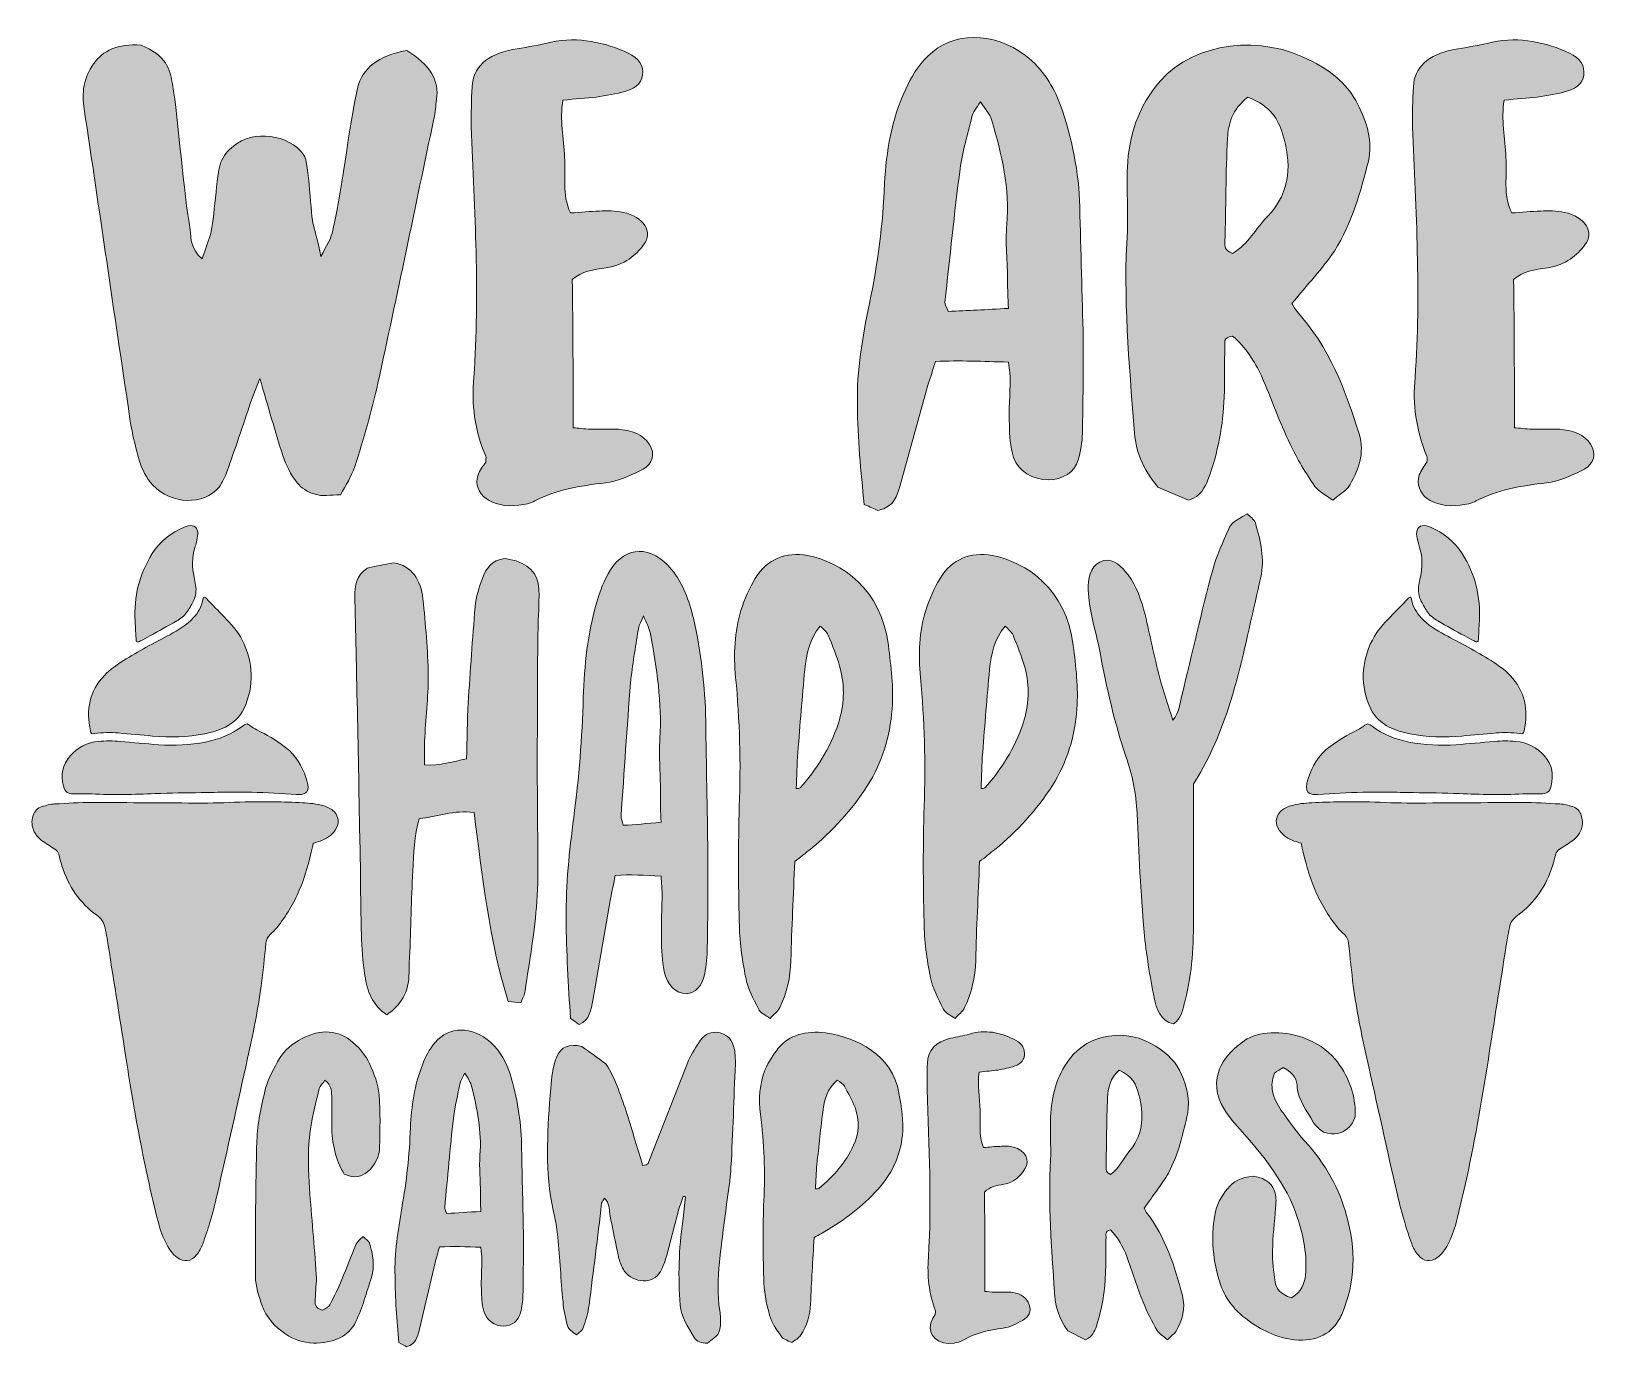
# Model space of a CAD drawing. Header units: inches. Extents: x 0.15 to 5.82, y -5.32 to -0.56.
import ezdxf

# ---------------------------------------------------------------- set-up
doc = ezdxf.new("R2010")
doc.units = ezdxf.units.IN
doc.header["$MEASUREMENT"] = 0
doc.layers.add('Layer 1', color=7, linetype='Continuous')

# ---------------------------------------------------------------- blocks, each defined once
blk = doc.blocks.new('block 3')
at = {"layer": 'Layer 1', "lineweight": 0}
blk.add_open_spline([(4.6726, -3.3804), (4.683, -3.37), (4.6958, -3.3636), (4.7099, -3.3596), (4.7349, -3.3525), (4.7605, -3.3497), (4.7864, -3.3485), (4.8558, -3.3453), (4.9252, -3.3439), (4.9947, -3.3458), (5.0463, -3.3473), (5.0979, -3.3496), (5.1495, -3.3496), (5.2823, -3.3495), (5.4151, -3.3478), (5.5479, -3.3478), (5.5934, -3.3478), (5.639, -3.3503), (5.6844, -3.353), (5.6997, -3.3539), (5.715, -3.3581), (5.7299, -3.3623), (5.7464, -3.367), (5.7567, -3.379), (5.762, -3.3951), (5.7687, -3.4152), (5.7676, -3.4347), (5.7578, -3.4536), (5.7514, -3.4659), (5.7429, -3.4767), (5.7317, -3.4847), (5.716, -3.4959), (5.6997, -3.5063), (5.6833, -3.5165), (5.6759, -3.521), (5.6716, -3.527), (5.6694, -3.535), (5.6657, -3.5489), (5.6619, -3.5629), (5.6577, -3.5766), (5.6353, -3.6501), (5.5937, -3.7102), (5.5316, -3.7557), (5.5158, -3.7673), (5.5052, -3.7815), (5.5017, -3.8009), (5.4995, -3.8136), (5.4965, -3.8262), (5.4944, -3.8389), (5.4723, -3.978), (5.4499, -4.117), (5.4285, -4.2561), (5.4053, -4.4069), (5.3797, -4.5573), (5.3469, -4.7063), (5.335, -4.7604), (5.3222, -4.8143), (5.3088, -4.868), (5.3018, -4.8956), (5.2918, -4.9223), (5.2785, -4.9476), (5.2691, -4.9656), (5.2575, -4.9819), (5.2409, -4.9941), (5.2158, -5.0126), (5.1904, -5.0094), (5.1707, -4.9853), (5.1608, -4.9731), (5.1532, -4.9594), (5.1479, -4.9448), (5.1388, -4.9195), (5.1298, -4.8941), (5.1224, -4.8683), (5.1127, -4.8348), (5.1036, -4.8011), (5.0959, -4.7671), (5.0587, -4.6025), (5.0217, -4.4378), (4.9853, -4.273), (4.9662, -4.1863), (4.9481, -4.0993), (4.9365, -4.0112), (4.9297, -3.9597), (4.9246, -3.908), (4.9193, -3.8563), (4.918, -3.8438), (4.9135, -3.8341), (4.904, -3.8258), (4.8949, -3.8179), (4.8862, -3.8092), (4.8788, -3.7997), (4.8462, -3.7584), (4.819, -3.7137), (4.7984, -3.6654), (4.7769, -3.6147), (4.7625, -3.5615), (4.7506, -3.5078), (4.7497, -3.5037), (4.7488, -3.4996), (4.7479, -3.4954), (4.7394, -3.4926), (4.7311, -3.4899), (4.7228, -3.4872), (4.7004, -3.48), (4.6826, -3.4664), (4.6683, -3.4479), (4.6526, -3.4276), (4.6543, -3.3985), (4.6726, -3.3804)], degree=3, knots=[0, 0, 0, 0, 1, 1, 1, 2, 2, 2, 3, 3, 3, 4, 4, 4, 5, 5, 5, 6, 6, 6, 7, 7, 7, 8, 8, 8, 9, 9, 9, 10, 10, 10, 11, 11, 11, 12, 12, 12, 13, 13, 13, 14, 14, 14, 15, 15, 15, 16, 16, 16, 17, 17, 17, 18, 18, 18, 19, 19, 19, 20, 20, 20, 21, 21, 21, 22, 22, 22, 23, 23, 23, 24, 24, 24, 25, 25, 25, 26, 26, 26, 27, 27, 27, 28, 28, 28, 29, 29, 29, 30, 30, 30, 31, 31, 31, 32, 32, 32, 33, 33, 33, 34, 34, 34, 35, 35, 35, 36, 36, 36, 36], dxfattribs=at)
blk = doc.blocks.new('block 4')
at = {"layer": 'Layer 1', "lineweight": 0}
blk.add_open_spline([(5.5545, -3.0881), (5.5713, -3.0129), (5.5586, -2.9451), (5.5041, -2.8878), (5.4842, -2.8659), (5.4595, -2.8502), (5.435, -2.8342), (5.3813, -2.7992), (5.324, -2.7705), (5.2675, -2.7404), (5.2363, -2.7237), (5.2064, -2.7052), (5.1821, -2.6789), (5.1646, -2.6602), (5.1521, -2.639), (5.1474, -2.6136), (5.1471, -2.6117), (5.1468, -2.6098), (5.1462, -2.608), (5.1448, -2.6044), (5.1422, -2.6035), (5.139, -2.6055), (5.1374, -2.6065), (5.1362, -2.6081), (5.1349, -2.6094), (5.1135, -2.6315), (5.0921, -2.6535), (5.0707, -2.6755), (5.0457, -2.7011), (5.0215, -2.7275), (5.0053, -2.7597), (4.9643, -2.8415), (4.9604, -2.9246), (4.9994, -3.0085), (5.0134, -3.0386), (5.0369, -3.0596), (5.0661, -3.0744), (5.0896, -3.0862), (5.1147, -3.0935), (5.1405, -3.0986), (5.2031, -3.1111), (5.2663, -3.1128), (5.3297, -3.1071), (5.3709, -3.1033), (5.4121, -3.0996), (5.4533, -3.096), (5.4821, -3.0936), (5.5109, -3.0942), (5.5396, -3.0981), (5.5509, -3.0996), (5.552, -3.0993), (5.5545, -3.0881)], degree=3, knots=[0, 0, 0, 0, 1, 1, 1, 2, 2, 2, 3, 3, 3, 4, 4, 4, 5, 5, 5, 6, 6, 6, 7, 7, 7, 8, 8, 8, 9, 9, 9, 10, 10, 10, 11, 11, 11, 12, 12, 12, 13, 13, 13, 14, 14, 14, 15, 15, 15, 16, 16, 16, 17, 17, 17, 17], dxfattribs=at)
blk = doc.blocks.new('block 5')
at = {"layer": 'Layer 1', "lineweight": 0}
blk.add_open_spline([(5.6525, -3.2878), (5.6624, -3.2478), (5.6566, -3.2112), (5.6284, -3.1793), (5.6006, -3.148), (5.5668, -3.1297), (5.5248, -3.1263), (5.499, -3.1242), (5.4733, -3.1242), (5.4475, -3.1264), (5.401, -3.1306), (5.3546, -3.1353), (5.308, -3.1386), (5.251, -3.1426), (5.1943, -3.1395), (5.138, -3.1288), (5.0892, -3.1195), (5.044, -3.1019), (5.0046, -3.0711), (5.0022, -3.0692), (4.9997, -3.0675), (4.997, -3.0661), (4.9892, -3.0618), (4.9859, -3.0627), (4.9785, -3.0679), (4.9699, -3.0741), (4.9611, -3.0801), (4.9517, -3.0849), (4.9172, -3.1025), (4.8833, -3.121), (4.8526, -3.1449), (4.8463, -3.1498), (4.8402, -3.1549), (4.834, -3.1599), (4.8015, -3.1915), (4.781, -3.2299), (4.7695, -3.2733), (4.7679, -3.2791), (4.7671, -3.2852), (4.7669, -3.2913), (4.7662, -3.307), (4.7742, -3.3164), (4.7899, -3.3183), (4.7959, -3.319), (4.8021, -3.3187), (4.8081, -3.3184), (4.8623, -3.3157), (4.9165, -3.3123), (4.9707, -3.3102), (5.0002, -3.3091), (5.0299, -3.3101), (5.0595, -3.3103), (5.0909, -3.3106), (5.1224, -3.311), (5.1539, -3.3117), (5.2093, -3.3128), (5.2647, -3.3134), (5.3201, -3.3155), (5.3967, -3.3185), (5.4733, -3.3203), (5.55, -3.3167), (5.5716, -3.3157), (5.5933, -3.3163), (5.6149, -3.3162), (5.6372, -3.3162), (5.6471, -3.3093), (5.6525, -3.2878)], degree=3, knots=[0, 0, 0, 0, 1, 1, 1, 2, 2, 2, 3, 3, 3, 4, 4, 4, 5, 5, 5, 6, 6, 6, 7, 7, 7, 8, 8, 8, 9, 9, 9, 10, 10, 10, 11, 11, 11, 12, 12, 12, 13, 13, 13, 14, 14, 14, 15, 15, 15, 16, 16, 16, 17, 17, 17, 18, 18, 18, 19, 19, 19, 20, 20, 20, 21, 21, 21, 22, 22, 22, 22], dxfattribs=at)
blk = doc.blocks.new('block 6')
at = {"layer": 'Layer 1', "lineweight": 0}
blk.add_open_spline([(5.3929, -2.6907), (5.3974, -2.603), (5.3782, -2.5212), (5.3309, -2.4468), (5.3027, -2.4025), (5.2628, -2.372), (5.2153, -2.3509), (5.2109, -2.3489), (5.206, -2.3475), (5.2012, -2.3465), (5.1789, -2.3419), (5.1644, -2.3539), (5.1658, -2.3765), (5.1663, -2.3859), (5.1687, -2.3952), (5.1707, -2.4045), (5.1723, -2.4115), (5.1745, -2.4184), (5.1766, -2.4252), (5.1876, -2.4606), (5.1872, -2.4962), (5.1794, -2.5321), (5.1773, -2.5417), (5.1751, -2.5513), (5.1736, -2.5611), (5.1705, -2.5815), (5.1729, -2.6013), (5.1826, -2.6197), (5.1898, -2.6334), (5.1975, -2.647), (5.2062, -2.6598), (5.2153, -2.6731), (5.2287, -2.6825), (5.2424, -2.6905), (5.2745, -2.7091), (5.3072, -2.7268), (5.3397, -2.7447), (5.3509, -2.7509), (5.3624, -2.7568), (5.3738, -2.7628), (5.3781, -2.7651), (5.3824, -2.7677), (5.3874, -2.7654), (5.388, -2.7645), (5.3886, -2.7638), (5.3887, -2.7632), (5.3901, -2.739), (5.3916, -2.7148), (5.3929, -2.6907)], degree=3, knots=[0, 0, 0, 0, 1, 1, 1, 2, 2, 2, 3, 3, 3, 4, 4, 4, 5, 5, 5, 6, 6, 6, 7, 7, 7, 8, 8, 8, 9, 9, 9, 10, 10, 10, 11, 11, 11, 12, 12, 12, 13, 13, 13, 14, 14, 14, 15, 15, 15, 16, 16, 16, 16], dxfattribs=at)
blk = doc.blocks.new('block 2')
at = {"layer": 'Layer 1'}
for name in ['block 6', 'block 4', 'block 5', 'block 3']:
    blk.add_blockref(name, (0, 0), dxfattribs=at)
blk = doc.blocks.new('block 8')
at = {"layer": 'Layer 1', "lineweight": 0}
blk.add_open_spline([(1.246, -3.3804), (1.2355, -3.37), (1.2228, -3.3636), (1.2086, -3.3596), (1.1836, -3.3525), (1.158, -3.3497), (1.1322, -3.3485), (1.0628, -3.3453), (0.9934, -3.3439), (0.9239, -3.3458), (0.8723, -3.3473), (0.8207, -3.3496), (0.7691, -3.3496), (0.6363, -3.3495), (0.5035, -3.3478), (0.3706, -3.3478), (0.3251, -3.3478), (0.2796, -3.3503), (0.2342, -3.353), (0.2188, -3.3539), (0.2035, -3.3581), (0.1886, -3.3623), (0.1722, -3.367), (0.1619, -3.379), (0.1565, -3.3951), (0.1499, -3.4152), (0.1509, -3.4347), (0.1608, -3.4536), (0.1672, -3.4659), (0.1757, -3.4767), (0.1869, -3.4847), (0.2026, -3.4959), (0.2189, -3.5063), (0.2353, -3.5165), (0.2426, -3.521), (0.2469, -3.527), (0.2491, -3.535), (0.2529, -3.5489), (0.2567, -3.5629), (0.2609, -3.5766), (0.2833, -3.6501), (0.3249, -3.7102), (0.387, -3.7557), (0.4027, -3.7673), (0.4134, -3.7815), (0.4168, -3.8009), (0.4191, -3.8136), (0.4221, -3.8262), (0.4241, -3.8389), (0.4462, -3.978), (0.4687, -4.117), (0.4901, -4.2561), (0.5133, -4.4069), (0.5388, -4.5573), (0.5716, -4.7063), (0.5835, -4.7604), (0.5963, -4.8143), (0.6098, -4.868), (0.6167, -4.8956), (0.6268, -4.9223), (0.6401, -4.9476), (0.6495, -4.9656), (0.6611, -4.9819), (0.6777, -4.9941), (0.7028, -5.0126), (0.7282, -5.0094), (0.7478, -4.9853), (0.7578, -4.9731), (0.7654, -4.9594), (0.7707, -4.9448), (0.7798, -4.9195), (0.7887, -4.8941), (0.7962, -4.8683), (0.8059, -4.8348), (0.815, -4.8011), (0.8227, -4.7671), (0.8599, -4.6025), (0.8969, -4.4378), (0.9332, -4.273), (0.9524, -4.1863), (0.9704, -4.0993), (0.982, -4.0112), (0.9888, -3.9597), (0.9939, -3.908), (0.9993, -3.8563), (1.0006, -3.8438), (1.0051, -3.8341), (1.0146, -3.8258), (1.0237, -3.8179), (1.0323, -3.8092), (1.0398, -3.7997), (1.0723, -3.7584), (1.0996, -3.7137), (1.1201, -3.6654), (1.1417, -3.6147), (1.1561, -3.5615), (1.168, -3.5078), (1.1689, -3.5037), (1.1697, -3.4996), (1.1707, -3.4954), (1.1792, -3.4926), (1.1874, -3.4899), (1.1957, -3.4872), (1.2182, -3.48), (1.2359, -3.4664), (1.2502, -3.4479), (1.266, -3.4276), (1.2642, -3.3985), (1.246, -3.3804)], degree=3, knots=[0, 0, 0, 0, 1, 1, 1, 2, 2, 2, 3, 3, 3, 4, 4, 4, 5, 5, 5, 6, 6, 6, 7, 7, 7, 8, 8, 8, 9, 9, 9, 10, 10, 10, 11, 11, 11, 12, 12, 12, 13, 13, 13, 14, 14, 14, 15, 15, 15, 16, 16, 16, 17, 17, 17, 18, 18, 18, 19, 19, 19, 20, 20, 20, 21, 21, 21, 22, 22, 22, 23, 23, 23, 24, 24, 24, 25, 25, 25, 26, 26, 26, 27, 27, 27, 28, 28, 28, 29, 29, 29, 30, 30, 30, 31, 31, 31, 32, 32, 32, 33, 33, 33, 34, 34, 34, 35, 35, 35, 36, 36, 36, 36], dxfattribs=at)
blk = doc.blocks.new('block 9')
at = {"layer": 'Layer 1', "lineweight": 0}
blk.add_open_spline([(0.3641, -3.0881), (0.3473, -3.0129), (0.36, -2.9451), (0.4144, -2.8878), (0.4344, -2.8659), (0.4591, -2.8502), (0.4835, -2.8342), (0.5372, -2.7992), (0.5946, -2.7705), (0.651, -2.7404), (0.6823, -2.7237), (0.7121, -2.7052), (0.7365, -2.6789), (0.7539, -2.6602), (0.7665, -2.639), (0.7712, -2.6136), (0.7715, -2.6117), (0.7717, -2.6098), (0.7724, -2.608), (0.7737, -2.6044), (0.7763, -2.6035), (0.7796, -2.6055), (0.7811, -2.6065), (0.7823, -2.6081), (0.7837, -2.6094), (0.8051, -2.6315), (0.8265, -2.6535), (0.8479, -2.6755), (0.8728, -2.7011), (0.8971, -2.7275), (0.9132, -2.7597), (0.9542, -2.8415), (0.9582, -2.9246), (0.9192, -3.0085), (0.9051, -3.0386), (0.8817, -3.0596), (0.8525, -3.0744), (0.829, -3.0862), (0.8038, -3.0935), (0.7781, -3.0986), (0.7154, -3.1111), (0.6523, -3.1128), (0.5888, -3.1071), (0.5477, -3.1033), (0.5065, -3.0996), (0.4653, -3.096), (0.4364, -3.0936), (0.4076, -3.0942), (0.3789, -3.0981), (0.3677, -3.0996), (0.3666, -3.0993), (0.3641, -3.0881)], degree=3, knots=[0, 0, 0, 0, 1, 1, 1, 2, 2, 2, 3, 3, 3, 4, 4, 4, 5, 5, 5, 6, 6, 6, 7, 7, 7, 8, 8, 8, 9, 9, 9, 10, 10, 10, 11, 11, 11, 12, 12, 12, 13, 13, 13, 14, 14, 14, 15, 15, 15, 16, 16, 16, 17, 17, 17, 17], dxfattribs=at)
blk = doc.blocks.new('block 10')
at = {"layer": 'Layer 1', "lineweight": 0}
blk.add_open_spline([(0.2661, -3.2878), (0.2562, -3.2478), (0.2619, -3.2112), (0.2902, -3.1793), (0.3179, -3.148), (0.3518, -3.1297), (0.3937, -3.1263), (0.4195, -3.1242), (0.4453, -3.1242), (0.471, -3.1264), (0.5175, -3.1306), (0.564, -3.1353), (0.6105, -3.1386), (0.6676, -3.1426), (0.7243, -3.1395), (0.7806, -3.1288), (0.8294, -3.1195), (0.8745, -3.1019), (0.914, -3.0711), (0.9163, -3.0692), (0.9189, -3.0675), (0.9216, -3.0661), (0.9294, -3.0618), (0.9326, -3.0627), (0.94, -3.0679), (0.9486, -3.0741), (0.9575, -3.0801), (0.9669, -3.0849), (1.0014, -3.1025), (1.0353, -3.121), (1.0659, -3.1449), (1.0722, -3.1498), (1.0783, -3.1549), (1.0845, -3.1599), (1.117, -3.1915), (1.1375, -3.2299), (1.1491, -3.2733), (1.1506, -3.2791), (1.1514, -3.2852), (1.1517, -3.2913), (1.1523, -3.307), (1.1444, -3.3164), (1.1286, -3.3183), (1.1226, -3.319), (1.1165, -3.3187), (1.1105, -3.3184), (1.0563, -3.3157), (1.0021, -3.3123), (0.9479, -3.3102), (0.9183, -3.3091), (0.8887, -3.3101), (0.8591, -3.3103), (0.8276, -3.3106), (0.7961, -3.311), (0.7646, -3.3117), (0.7092, -3.3128), (0.6538, -3.3134), (0.5985, -3.3155), (0.5218, -3.3185), (0.4452, -3.3203), (0.3685, -3.3167), (0.347, -3.3157), (0.3253, -3.3163), (0.3037, -3.3162), (0.2813, -3.3162), (0.2714, -3.3093), (0.2661, -3.2878)], degree=3, knots=[0, 0, 0, 0, 1, 1, 1, 2, 2, 2, 3, 3, 3, 4, 4, 4, 5, 5, 5, 6, 6, 6, 7, 7, 7, 8, 8, 8, 9, 9, 9, 10, 10, 10, 11, 11, 11, 12, 12, 12, 13, 13, 13, 14, 14, 14, 15, 15, 15, 16, 16, 16, 17, 17, 17, 18, 18, 18, 19, 19, 19, 20, 20, 20, 21, 21, 21, 22, 22, 22, 22], dxfattribs=at)
blk = doc.blocks.new('block 11')
at = {"layer": 'Layer 1', "lineweight": 0}
blk.add_open_spline([(0.5257, -2.6907), (0.5211, -2.603), (0.5404, -2.5212), (0.5877, -2.4468), (0.6159, -2.4025), (0.6557, -2.372), (0.7032, -2.3509), (0.7077, -2.3489), (0.7125, -2.3475), (0.7173, -2.3465), (0.7397, -2.3419), (0.7542, -2.3539), (0.7528, -2.3765), (0.7522, -2.3859), (0.7499, -2.3952), (0.7478, -2.4045), (0.7463, -2.4115), (0.7441, -2.4184), (0.7419, -2.4252), (0.7309, -2.4606), (0.7314, -2.4962), (0.7391, -2.5321), (0.7412, -2.5417), (0.7434, -2.5513), (0.7449, -2.5611), (0.7481, -2.5815), (0.7456, -2.6013), (0.736, -2.6197), (0.7288, -2.6334), (0.721, -2.647), (0.7123, -2.6598), (0.7032, -2.6731), (0.6899, -2.6825), (0.6762, -2.6905), (0.644, -2.7091), (0.6114, -2.7268), (0.5789, -2.7447), (0.5676, -2.7509), (0.5562, -2.7568), (0.5448, -2.7628), (0.5404, -2.7651), (0.5361, -2.7677), (0.5311, -2.7654), (0.5306, -2.7645), (0.5299, -2.7638), (0.5299, -2.7632), (0.5284, -2.739), (0.5269, -2.7148), (0.5257, -2.6907)], degree=3, knots=[0, 0, 0, 0, 1, 1, 1, 2, 2, 2, 3, 3, 3, 4, 4, 4, 5, 5, 5, 6, 6, 6, 7, 7, 7, 8, 8, 8, 9, 9, 9, 10, 10, 10, 11, 11, 11, 12, 12, 12, 13, 13, 13, 14, 14, 14, 15, 15, 15, 16, 16, 16, 16], dxfattribs=at)
blk = doc.blocks.new('block 7')
at = {"layer": 'Layer 1'}
for name in ['block 11', 'block 9', 'block 10', 'block 8']:
    blk.add_blockref(name, (0, 0), dxfattribs=at)
blk = doc.blocks.new('block 13')
at = {"layer": 'Layer 1', "lineweight": 0}
blk.add_open_spline([(1.2831, -4.6931), (1.2516, -4.6404), (1.2376, -4.5805), (1.2376, -4.5176), (1.2376, -4.4826), (1.2394, -4.446), (1.2376, -4.4095), (1.2359, -4.3905), (1.2376, -4.3715), (1.2132, -4.3525), (1.2062, -4.3642), (1.1939, -4.3729), (1.1922, -4.3832), (1.1782, -4.4416), (1.1625, -4.5001), (1.1573, -4.56), (1.1502, -4.6214), (1.1538, -4.6828), (1.1573, -4.7442), (1.1643, -4.848), (1.1747, -4.9518), (1.1817, -5.057), (1.1835, -5.0862), (1.1782, -5.1155), (1.1782, -5.1462), (1.1765, -5.1608), (1.1747, -5.1754), (1.2044, -5.1856), (1.2132, -5.1798), (1.2254, -5.1739), (1.2306, -5.1652), (1.2464, -5.1359), (1.2621, -5.1052), (1.2743, -5.0746), (1.2918, -5.0322), (1.3076, -4.9898), (1.3251, -4.9474), (1.3303, -4.9372), (1.3408, -4.9298), (1.3513, -4.9181), (1.3617, -4.9284), (1.3705, -4.9342), (1.374, -4.9415), (1.3862, -4.9825), (1.395, -5.0249), (1.381, -5.0672), (1.3635, -5.1213), (1.3495, -5.1754), (1.3251, -5.2266), (1.2988, -5.2806), (1.2411, -5.3055), (1.1712, -5.304), (1.1328, -5.3026), (1.0996, -5.2909), (1.0716, -5.2719), (1.0297, -5.2441), (0.9999, -5.209), (0.986, -5.1696), (0.9737, -5.1345), (0.9615, -5.0979), (0.9615, -5.0628), (0.9615, -4.8991), (0.9615, -4.7354), (0.9667, -4.5717), (0.9685, -4.5089), (0.9824, -4.4445), (0.9982, -4.3817), (1.0069, -4.3452), (1.0297, -4.3086), (1.0489, -4.2736), (1.0664, -4.2443), (1.0943, -4.2209), (1.131, -4.2019), (1.1957, -4.1668), (1.2639, -4.1697), (1.3146, -4.2165), (1.3408, -4.2385), (1.3617, -4.2648), (1.374, -4.2925), (1.3915, -4.3291), (1.4054, -4.3671), (1.4089, -4.4051), (1.4142, -4.468), (1.4124, -4.5323), (1.4107, -4.5951), (1.4107, -4.6287), (1.3967, -4.658), (1.367, -4.6843), (1.346, -4.7018), (1.3215, -4.7091), (1.2831, -4.6931)], degree=3, knots=[0, 0, 0, 0, 1, 1, 1, 2, 2, 2, 3, 3, 3, 4, 4, 4, 5, 5, 5, 6, 6, 6, 7, 7, 7, 8, 8, 8, 9, 9, 9, 10, 10, 10, 11, 11, 11, 12, 12, 12, 13, 13, 13, 14, 14, 14, 15, 15, 15, 16, 16, 16, 17, 17, 17, 18, 18, 18, 19, 19, 19, 20, 20, 20, 21, 21, 21, 22, 22, 22, 23, 23, 23, 24, 24, 24, 25, 25, 25, 26, 26, 26, 27, 27, 27, 28, 28, 28, 29, 29, 29, 30, 30, 30, 30], dxfattribs=at)
blk = doc.blocks.new('block 14')
at = {"layer": 'Layer 1', "lineweight": 0}
for points, knots in [([(1.7778, -4.9576), (1.7236, -4.9561), (1.6782, -4.9532), (1.6275, -4.9561), (1.6222, -4.9766), (1.617, -4.9941), (1.6118, -5.0131), (1.6118, -5.0131), (1.5541, -5.2587), (1.5541, -5.2587), (1.5471, -5.2806), (1.5454, -5.307), (1.5086, -5.3172), (1.5017, -5.3128), (1.4929, -5.3084), (1.4807, -5.3026), (1.4737, -5.2222), (1.4667, -5.1418), (1.4667, -5.0614), (1.4649, -4.9781), (1.4772, -4.8977), (1.4912, -4.8158), (1.5086, -4.7208), (1.5191, -4.6229), (1.5226, -4.525), (1.5261, -4.4475), (1.5366, -4.37), (1.5663, -4.2969), (1.5768, -4.2691), (1.5908, -4.2399), (1.6118, -4.2165), (1.6625, -4.1566), (1.7463, -4.1566), (1.8128, -4.2151), (1.8495, -4.2487), (1.8704, -4.2911), (1.8845, -4.3335), (1.9089, -4.4153), (1.9229, -4.4986), (1.9246, -4.5819), (1.9264, -4.6886), (1.9299, -4.7954), (1.9316, -4.9021), (1.9316, -4.9781), (1.9316, -5.0541), (1.9299, -5.1301), (1.9299, -5.152), (1.9264, -5.1739), (1.9211, -5.1944), (1.9141, -5.2236), (1.8897, -5.2426), (1.86, -5.2426), (1.8285, -5.2426), (1.797, -5.2222), (1.7883, -5.1885), (1.7813, -5.1623), (1.7796, -5.1359), (1.7796, -5.1096), (1.7778, -5.0731), (1.7813, -5.0365), (1.7813, -4.9985), (1.7813, -4.9883), (1.7796, -4.9781), (1.7778, -4.9576)], [0, 0, 0, 0, 1, 1, 1, 2, 2, 2, 3, 3, 3, 4, 4, 4, 5, 5, 5, 6, 6, 6, 7, 7, 7, 8, 8, 8, 9, 9, 9, 10, 10, 10, 11, 11, 11, 12, 12, 12, 13, 13, 13, 14, 14, 14, 15, 15, 15, 16, 16, 16, 17, 17, 17, 18, 18, 18, 19, 19, 19, 20, 20, 20, 21, 21, 21, 21]), ([(1.7778, -4.8275), (1.7761, -4.7998), (1.7761, -4.7807), (1.7761, -4.7617), (1.7761, -4.715), (1.7708, -4.6697), (1.7743, -4.6243), (1.7813, -4.5381), (1.7638, -4.4548), (1.7429, -4.37), (1.7394, -4.3568), (1.7306, -4.3466), (1.7201, -4.3276), (1.7114, -4.3437), (1.7044, -4.3525), (1.7026, -4.3627), (1.6939, -4.4051), (1.6834, -4.446), (1.6782, -4.4899), (1.6659, -4.5981), (1.6572, -4.7047), (1.6467, -4.8129), (1.6467, -4.8187), (1.6502, -4.8246), (1.6537, -4.8348), (1.6939, -4.8334), (1.7306, -4.8304), (1.7778, -4.8275)], [0, 0, 0, 0, 1, 1, 1, 2, 2, 2, 3, 3, 3, 4, 4, 4, 5, 5, 5, 6, 6, 6, 7, 7, 7, 8, 8, 8, 9, 9, 9, 9])]:
    blk.add_open_spline(points, degree=3, knots=knots, dxfattribs=at)
blk = doc.blocks.new('block 15')
at = {"layer": 'Layer 1', "lineweight": 0}
blk.add_open_spline([(2.5102, -4.7734), (2.5049, -4.7895), (2.498, -4.8071), (2.4927, -4.8246), (2.4927, -4.8246), (2.4508, -4.9854), (2.4508, -4.9854), (2.4438, -5.0058), (2.4386, -5.0263), (2.4281, -5.0453), (2.4001, -5.0921), (2.3319, -5.0892), (2.297, -5.0424), (2.2882, -5.0292), (2.2812, -5.0131), (2.2777, -4.9985), (2.2655, -4.9445), (2.255, -4.8918), (2.2445, -4.8378), (2.241, -4.8187), (2.2445, -4.7998), (2.2253, -4.7793), (2.22, -4.7881), (2.2166, -4.7924), (2.2148, -4.7983), (2.2008, -4.921), (2.1851, -5.0438), (2.1694, -5.1666), (2.1659, -5.1944), (2.1571, -5.2222), (2.1484, -5.2485), (2.1467, -5.2573), (2.1344, -5.2631), (2.1239, -5.2748), (2.11, -5.2631), (2.0942, -5.2543), (2.0925, -5.2441), (2.0837, -5.2149), (2.0767, -5.1842), (2.075, -5.1549), (2.068, -5.076), (2.0627, -4.9985), (2.0558, -4.921), (2.054, -4.8962), (2.0505, -4.8728), (2.0453, -4.8494), (2.0103, -4.7106), (2.0173, -4.5732), (2.026, -4.4358), (2.0295, -4.3992), (2.0313, -4.3627), (2.0365, -4.3262), (2.04, -4.3057), (2.0453, -4.2838), (2.054, -4.2648), (2.068, -4.2341), (2.0959, -4.218), (2.1431, -4.2312), (2.1694, -4.2487), (2.1973, -4.2691), (2.2305, -4.294), (2.2655, -4.3495), (2.2865, -4.4139), (2.3074, -4.4767), (2.3267, -4.5381), (2.3441, -4.5995), (2.3634, -4.6609), (2.3861, -4.6624), (2.3844, -4.6492), (2.3878, -4.6404), (2.3878, -4.6404), (2.5294, -4.2809), (2.5294, -4.2809), (2.5399, -4.256), (2.5574, -4.2326), (2.5731, -4.2078), (2.5836, -4.1917), (2.6011, -4.18), (2.629, -4.1785), (2.671, -4.1844), (2.6902, -4.2078), (2.6954, -4.2414), (2.699, -4.2589), (2.699, -4.2765), (2.699, -4.294), (2.6937, -4.4183), (2.6902, -4.5425), (2.6832, -4.6667), (2.6815, -4.712), (2.6728, -4.7574), (2.6675, -4.8012), (2.6587, -4.8714), (2.6483, -4.9415), (2.6413, -5.0117), (2.6361, -5.0702), (2.6325, -5.1272), (2.643, -5.1871), (2.6448, -5.2031), (2.6466, -5.2207), (2.6448, -5.2382), (2.643, -5.2689), (2.6361, -5.2777), (2.5976, -5.304), (2.5766, -5.3055), (2.5591, -5.2982), (2.5504, -5.2836), (2.5259, -5.2455), (2.5032, -5.209), (2.4997, -5.1666), (2.491, -5.0643), (2.4944, -4.9634), (2.5084, -4.8626), (2.5084, -4.8626), (2.5189, -4.7749), (2.5189, -4.7749), (2.5154, -4.7749), (2.5137, -4.7734), (2.5102, -4.7734)], degree=3, knots=[0, 0, 0, 0, 1, 1, 1, 2, 2, 2, 3, 3, 3, 4, 4, 4, 5, 5, 5, 6, 6, 6, 7, 7, 7, 8, 8, 8, 9, 9, 9, 10, 10, 10, 11, 11, 11, 12, 12, 12, 13, 13, 13, 14, 14, 14, 15, 15, 15, 16, 16, 16, 17, 17, 17, 18, 18, 18, 19, 19, 19, 20, 20, 20, 21, 21, 21, 22, 22, 22, 23, 23, 23, 24, 24, 24, 25, 25, 25, 26, 26, 26, 27, 27, 27, 28, 28, 28, 29, 29, 29, 30, 30, 30, 31, 31, 31, 32, 32, 32, 33, 33, 33, 34, 34, 34, 35, 35, 35, 36, 36, 36, 37, 37, 37, 38, 38, 38, 39, 39, 39, 39], dxfattribs=at)
blk = doc.blocks.new('block 16')
at = {"layer": 'Layer 1', "lineweight": 0}
for points, knots in [([(2.9838, -4.9225), (2.9803, -5.0058), (2.9734, -5.0833), (2.9716, -5.1623), (2.9698, -5.2031), (2.9576, -5.2412), (2.9349, -5.2763), (2.9279, -5.2865), (2.9157, -5.2923), (2.9034, -5.3026), (2.8877, -5.2938), (2.8702, -5.2894), (2.865, -5.2792), (2.8475, -5.2543), (2.83, -5.2295), (2.823, -5.2031), (2.8108, -5.1593), (2.8021, -5.114), (2.8021, -5.0687), (2.7986, -4.9752), (2.7986, -4.8816), (2.8021, -4.7895), (2.8073, -4.6843), (2.8038, -4.5805), (2.7898, -4.4767), (2.7828, -4.4212), (2.7864, -4.3656), (2.8073, -4.3144), (2.8195, -4.2867), (2.8352, -4.2604), (2.8545, -4.237), (2.8947, -4.1888), (2.9541, -4.1727), (3.0258, -4.1815), (3.1377, -4.1975), (3.2687, -4.2618), (3.2915, -4.3992), (3.3002, -4.4504), (3.309, -4.5015), (3.3037, -4.5527), (3.2967, -4.6214), (3.2705, -4.6828), (3.2233, -4.7384), (3.1708, -4.7983), (3.1079, -4.8494), (3.0345, -4.8933), (3.0188, -4.9021), (3.0031, -4.9123), (2.9838, -4.9225)], [0, 0, 0, 0, 1, 1, 1, 2, 2, 2, 3, 3, 3, 4, 4, 4, 5, 5, 5, 6, 6, 6, 7, 7, 7, 8, 8, 8, 9, 9, 9, 10, 10, 10, 11, 11, 11, 12, 12, 12, 13, 13, 13, 14, 14, 14, 15, 15, 15, 16, 16, 16, 16]), ([(2.9891, -4.7457), (2.996, -4.7457), (2.9996, -4.7457), (3.0013, -4.7442), (3.0555, -4.7004), (3.0992, -4.6492), (3.1272, -4.5878), (3.1464, -4.5454), (3.1499, -4.4986), (3.1324, -4.4518), (3.122, -4.4256), (3.1079, -4.3992), (3.0939, -4.3744), (3.0887, -4.3656), (3.0782, -4.3598), (3.0677, -4.3525), (3.0328, -4.3832), (3.0223, -4.4197), (3.017, -4.4577), (3.0083, -4.525), (3.0013, -4.5907), (2.9943, -4.658), (2.9908, -4.6872), (2.9908, -4.7164), (2.9891, -4.7457)], [0, 0, 0, 0, 1, 1, 1, 2, 2, 2, 3, 3, 3, 4, 4, 4, 5, 5, 5, 6, 6, 6, 7, 7, 7, 8, 8, 8, 8])]:
    blk.add_open_spline(points, degree=3, knots=knots, dxfattribs=at)
blk = doc.blocks.new('block 17')
at = {"layer": 'Layer 1', "lineweight": 0}
blk.add_open_spline([(3.5974, -4.5966), (3.6184, -4.5951), (3.6375, -4.5922), (3.6568, -4.5922), (3.6725, -4.5907), (3.69, -4.5907), (3.7057, -4.5951), (3.7477, -4.6054), (3.7687, -4.6433), (3.7477, -4.674), (3.732, -4.6989), (3.7092, -4.7223), (3.6708, -4.7296), (3.6446, -4.7325), (3.6201, -4.7384), (3.6008, -4.7574), (3.6026, -4.8757), (3.6026, -4.9941), (3.6026, -5.1169), (3.6131, -5.1169), (3.6253, -5.1199), (3.6393, -5.1199), (3.662, -5.1213), (3.683, -5.1184), (3.704, -5.1213), (3.7337, -5.1257), (3.7547, -5.1403), (3.7634, -5.1652), (3.7721, -5.19), (3.7616, -5.209), (3.7389, -5.2222), (3.7162, -5.2339), (3.6935, -5.247), (3.669, -5.2499), (3.6166, -5.2573), (3.5659, -5.2675), (3.5239, -5.2938), (3.5152, -5.2997), (3.5029, -5.3026), (3.4907, -5.304), (3.4348, -5.3128), (3.3946, -5.2777), (3.4069, -5.2309), (3.4103, -5.2193), (3.4173, -5.209), (3.4226, -5.2002), (3.4226, -5.1944), (3.4243, -5.19), (3.4226, -5.1856), (3.3998, -5.1228), (3.3929, -5.0584), (3.3981, -4.9941), (3.4103, -4.7924), (3.3998, -4.5907), (3.3929, -4.3875), (3.3929, -4.3554), (3.3929, -4.3233), (3.3946, -4.2911), (3.3964, -4.2443), (3.4243, -4.2136), (3.4785, -4.2005), (3.5012, -4.1961), (3.5257, -4.1917), (3.5467, -4.1859), (3.6044, -4.1683), (3.6568, -4.18), (3.7075, -4.2048), (3.732, -4.2165), (3.7459, -4.2326), (3.7459, -4.2545), (3.7477, -4.2765), (3.7337, -4.294), (3.711, -4.3013), (3.6918, -4.3086), (3.6708, -4.3115), (3.6498, -4.3159), (3.6288, -4.3189), (3.6079, -4.3203), (3.5816, -4.3233), (3.5746, -4.37), (3.5834, -4.4153), (3.5851, -4.4621), (3.5886, -4.506), (3.5781, -4.5498), (3.5974, -4.5966)], degree=3, knots=[0, 0, 0, 0, 1, 1, 1, 2, 2, 2, 3, 3, 3, 4, 4, 4, 5, 5, 5, 6, 6, 6, 7, 7, 7, 8, 8, 8, 9, 9, 9, 10, 10, 10, 11, 11, 11, 12, 12, 12, 13, 13, 13, 14, 14, 14, 15, 15, 15, 16, 16, 16, 17, 17, 17, 18, 18, 18, 19, 19, 19, 20, 20, 20, 21, 21, 21, 22, 22, 22, 23, 23, 23, 24, 24, 24, 25, 25, 25, 26, 26, 26, 27, 27, 27, 28, 28, 28, 28], dxfattribs=at)
blk = doc.blocks.new('block 18')
at = {"layer": 'Layer 1', "lineweight": 0}
for points, knots in [([(3.9662, -5.2923), (3.9662, -5.2923), (3.9033, -5.2602), (3.9033, -5.2602), (3.8718, -5.2163), (3.8561, -5.1696), (3.8543, -5.1199), (3.8438, -4.9591), (3.8316, -4.7998), (3.8403, -4.6404), (3.8421, -4.5892), (3.8386, -4.5366), (3.8403, -4.4855), (3.8438, -4.411), (3.8613, -4.3393), (3.9085, -4.2765), (3.9784, -4.1829), (4.1165, -4.1624), (4.2213, -4.2297), (4.2651, -4.256), (4.2965, -4.2896), (4.314, -4.332), (4.335, -4.3773), (4.3454, -4.4241), (4.3367, -4.4709), (4.3209, -4.5454), (4.3035, -4.62), (4.2668, -4.6886), (4.2423, -4.731), (4.2109, -4.7705), (4.1794, -4.8158), (4.1794, -4.8158), (4.1829, -4.8246), (4.1864, -4.8304), (4.258, -4.9225), (4.2895, -5.0263), (4.3175, -5.1315), (4.3297, -5.1783), (4.3175, -5.2207), (4.2947, -5.2616), (4.2878, -5.2719), (4.2756, -5.2792), (4.2633, -5.2923), (4.2493, -5.2792), (4.2336, -5.2704), (4.2266, -5.2587), (4.2073, -5.2266), (4.1899, -5.1915), (4.1759, -5.1564), (4.1532, -5.1023), (4.1375, -5.0468), (4.1165, -4.9912), (4.1025, -4.9561), (4.085, -4.9225), (4.057, -4.8948), (4.0361, -4.8977), (4.0413, -4.9108), (4.0413, -4.9196), (4.0396, -4.9605), (4.0413, -5.0015), (4.0396, -5.0424), (4.0379, -5.1096), (4.0274, -5.1769), (4.0064, -5.2426), (3.9994, -5.2616), (3.9924, -5.2821), (3.9662, -5.2923)], [0, 0, 0, 0, 1, 1, 1, 2, 2, 2, 3, 3, 3, 4, 4, 4, 5, 5, 5, 6, 6, 6, 7, 7, 7, 8, 8, 8, 9, 9, 9, 10, 10, 10, 11, 11, 11, 12, 12, 12, 13, 13, 13, 14, 14, 14, 15, 15, 15, 16, 16, 16, 17, 17, 17, 18, 18, 18, 19, 19, 19, 20, 20, 20, 21, 21, 21, 22, 22, 22, 22]), ([(4.0885, -4.3159), (4.0553, -4.3466), (4.0484, -4.3817), (4.0465, -4.4153), (4.0431, -4.4986), (4.0431, -4.5834), (4.0413, -4.6667), (4.0413, -4.677), (4.0396, -4.6872), (4.057, -4.6945), (4.0903, -4.6711), (4.1042, -4.6346), (4.1287, -4.6054), (4.1794, -4.5425), (4.1777, -4.4738), (4.1602, -4.4051), (4.1515, -4.37), (4.1357, -4.3379), (4.0885, -4.3159)], [0, 0, 0, 0, 1, 1, 1, 2, 2, 2, 3, 3, 3, 4, 4, 4, 5, 5, 5, 6, 6, 6, 6])]:
    blk.add_open_spline(points, degree=3, knots=knots, dxfattribs=at)
blk = doc.blocks.new('block 19')
at = {"layer": 'Layer 1', "lineweight": 0}
blk.add_open_spline([(4.8279, -4.541), (4.8174, -4.5323), (4.7999, -4.5191), (4.7912, -4.5045), (4.7685, -4.4636), (4.737, -4.4226), (4.7335, -4.3788), (4.7318, -4.3539), (4.7247, -4.3276), (4.6828, -4.3071), (4.6706, -4.3159), (4.6531, -4.3218), (4.6496, -4.3306), (4.6426, -4.351), (4.6392, -4.3729), (4.6444, -4.3934), (4.6479, -4.4168), (4.6618, -4.4402), (4.6758, -4.4621), (4.7021, -4.4986), (4.7283, -4.5366), (4.7597, -4.5717), (4.8366, -4.6565), (4.8873, -4.7486), (4.9118, -4.8421), (4.9467, -4.9634), (4.945, -5.0848), (4.8943, -5.2002), (4.8873, -5.2163), (4.8786, -5.2324), (4.8646, -5.247), (4.8226, -5.2938), (4.7457, -5.307), (4.6636, -5.2792), (4.6339, -5.2689), (4.6059, -5.2558), (4.5815, -5.2397), (4.5151, -5.1988), (4.4748, -5.1491), (4.4556, -5.0921), (4.4277, -5.0073), (4.4207, -4.924), (4.4346, -4.8407), (4.4398, -4.8056), (4.4574, -4.7749), (4.4818, -4.7442), (4.501, -4.7208), (4.529, -4.7033), (4.5744, -4.7004), (4.6251, -4.7077), (4.6461, -4.7325), (4.6531, -4.7617), (4.6584, -4.7793), (4.6566, -4.7968), (4.6549, -4.8144), (4.6514, -4.867), (4.6444, -4.9181), (4.6444, -4.9708), (4.6426, -5.0073), (4.6479, -5.0453), (4.6531, -5.0819), (4.6566, -5.1052), (4.6706, -5.1272), (4.7125, -5.1403), (4.7492, -5.1184), (4.7597, -5.0892), (4.7633, -5.0584), (4.7702, -4.9883), (4.7562, -4.9181), (4.7335, -4.848), (4.6951, -4.731), (4.6111, -4.6243), (4.5168, -4.5206), (4.4853, -4.4855), (4.4591, -4.4489), (4.4469, -4.4095), (4.4259, -4.3276), (4.4661, -4.2633), (4.543, -4.2092), (4.592, -4.1756), (4.6793, -4.1727), (4.751, -4.1975), (4.8034, -4.2165), (4.8419, -4.2428), (4.8698, -4.275), (4.9188, -4.3364), (4.9415, -4.3992), (4.9433, -4.465), (4.945, -4.4884), (4.9362, -4.5118), (4.9136, -4.5293), (4.8943, -4.5454), (4.8698, -4.5527), (4.8279, -4.541)], degree=3, knots=[0, 0, 0, 0, 1, 1, 1, 2, 2, 2, 3, 3, 3, 4, 4, 4, 5, 5, 5, 6, 6, 6, 7, 7, 7, 8, 8, 8, 9, 9, 9, 10, 10, 10, 11, 11, 11, 12, 12, 12, 13, 13, 13, 14, 14, 14, 15, 15, 15, 16, 16, 16, 17, 17, 17, 18, 18, 18, 19, 19, 19, 20, 20, 20, 21, 21, 21, 22, 22, 22, 23, 23, 23, 24, 24, 24, 25, 25, 25, 26, 26, 26, 27, 27, 27, 28, 28, 28, 29, 29, 29, 30, 30, 30, 31, 31, 31, 31], dxfattribs=at)
blk = doc.blocks.new('block 12')
at = {"layer": 'Layer 1'}
for name in ['block 13', 'block 14', 'block 15', 'block 16', 'block 17', 'block 18', 'block 19']:
    blk.add_blockref(name, (0, 0), dxfattribs=at)
blk = doc.blocks.new('block 21')
at = {"layer": 'Layer 1', "lineweight": 0}
blk.add_open_spline([(0.5473, -0.6068), (0.6395, -0.6439), (0.6518, -0.6942), (0.661, -0.7466), (0.6825, -0.8777), (0.7009, -1.142), (0.7255, -1.2752), (0.7286, -1.308), (0.7255, -1.343), (0.7685, -1.3801), (0.7685, -1.3801), (0.7993, -1.2883), (0.7993, -1.2883), (0.8115, -1.2468), (0.8208, -1.0721), (0.8361, -1.0306), (0.8453, -1.0087), (0.8607, -0.9869), (0.8822, -0.9716), (0.9529, -0.9126), (1.0819, -0.9279), (1.1372, -1.0044), (1.1557, -1.0284), (1.1618, -1.2315), (1.171, -1.2577), (1.1802, -1.2883), (1.1864, -1.3167), (1.1987, -1.3713), (1.2202, -1.3298), (1.2325, -1.3102), (1.2386, -1.2883), (1.2694, -1.1726), (1.3032, -0.8798), (1.3308, -0.7619), (1.3493, -0.6898), (1.4046, -0.6439), (1.509, -0.6264), (1.592, -0.6767), (1.6288, -0.7335), (1.6166, -0.8034), (1.6135, -0.8252), (1.6135, -0.8492), (1.6074, -0.8733), (1.5397, -1.1922), (1.4752, -1.5111), (1.4046, -1.8301), (1.383, -1.9306), (1.3523, -2.0311), (1.3216, -2.1316), (1.3093, -2.1665), (1.2878, -2.1993), (1.2694, -2.2342), (1.2325, -2.2342), (1.2018, -2.2408), (1.1772, -2.232), (1.1526, -2.2255), (1.1249, -2.208), (1.1127, -2.1905), (1.0881, -2.1599), (1.0727, -2.1272), (1.0604, -2.0922), (1.0328, -2.0049), (1.0082, -1.9175), (0.9775, -1.8126), (0.9775, -1.8126), (0.9436, -1.9), (0.9436, -1.9), (0.916, -1.983), (0.8883, -2.0682), (0.8576, -2.1512), (0.8515, -2.1687), (0.8422, -2.1884), (0.83, -2.2058), (0.7747, -2.2735), (0.6548, -2.2692), (0.5903, -2.1993), (0.5657, -2.173), (0.5504, -2.1403), (0.5412, -2.1119), (0.5258, -2.0551), (0.5104, -1.9961), (0.5043, -1.9393), (0.4489, -1.5723), (0.3967, -1.2053), (0.3414, -0.8383), (0.3322, -0.7793), (0.3384, -0.7248), (0.3752, -0.6745), (0.409, -0.6264), (0.4613, -0.6002), (0.5473, -0.6068)], degree=3, knots=[0, 0, 0, 0, 1, 1, 1, 2, 2, 2, 3, 3, 3, 4, 4, 4, 5, 5, 5, 6, 6, 6, 7, 7, 7, 8, 8, 8, 9, 9, 9, 10, 10, 10, 11, 11, 11, 12, 12, 12, 13, 13, 13, 14, 14, 14, 15, 15, 15, 16, 16, 16, 17, 17, 17, 18, 18, 18, 19, 19, 19, 20, 20, 20, 21, 21, 21, 22, 22, 22, 23, 23, 23, 24, 24, 24, 25, 25, 25, 26, 26, 26, 27, 27, 27, 28, 28, 28, 29, 29, 29, 30, 30, 30, 30], dxfattribs=at)
blk = doc.blocks.new('block 22')
at = {"layer": 'Layer 1', "lineweight": 0}
blk.add_open_spline([(2.1023, -1.214), (2.1392, -1.2119), (2.173, -1.2075), (2.2068, -1.2075), (2.2344, -1.2053), (2.2652, -1.2053), (2.2928, -1.2119), (2.3666, -1.2272), (2.4034, -1.284), (2.3666, -1.3298), (2.3389, -1.367), (2.299, -1.4019), (2.2314, -1.4129), (2.1853, -1.4172), (2.1423, -1.426), (2.1085, -1.4543), (2.1115, -1.6313), (2.1115, -1.8082), (2.1115, -1.9917), (2.13, -1.9917), (2.1515, -1.9961), (2.1761, -1.9961), (2.216, -1.9983), (2.2529, -1.9939), (2.2897, -1.9983), (2.342, -2.0049), (2.3789, -2.0267), (2.3942, -2.0638), (2.4096, -2.101), (2.3911, -2.1294), (2.3512, -2.149), (2.3113, -2.1665), (2.2713, -2.1861), (2.2283, -2.1905), (2.1361, -2.2015), (2.047, -2.2167), (1.9733, -2.256), (1.9579, -2.2648), (1.9364, -2.2692), (1.9149, -2.2714), (1.8166, -2.2845), (1.7459, -2.232), (1.7674, -2.1621), (1.7736, -2.1447), (1.7859, -2.1294), (1.795, -2.1162), (1.795, -2.1075), (1.7981, -2.101), (1.795, -2.0944), (1.7551, -2.0005), (1.7428, -1.9044), (1.7521, -1.8082), (1.7736, -1.5068), (1.7551, -1.2053), (1.7428, -0.9017), (1.7428, -0.8536), (1.7428, -0.8055), (1.7459, -0.7575), (1.749, -0.6876), (1.7981, -0.6417), (1.8934, -0.622), (1.9333, -0.6155), (1.9763, -0.6089), (2.0132, -0.6002), (2.1146, -0.574), (2.2068, -0.5915), (2.2959, -0.6286), (2.3389, -0.6461), (2.3635, -0.6701), (2.3635, -0.7029), (2.3666, -0.7356), (2.342, -0.7619), (2.3021, -0.7728), (2.2682, -0.7837), (2.2314, -0.7881), (2.1945, -0.7946), (2.1576, -0.799), (2.1208, -0.8012), (2.0747, -0.8055), (2.0624, -0.8755), (2.0777, -0.9432), (2.0808, -1.0131), (2.087, -1.0786), (2.0685, -1.1442), (2.1023, -1.214)], degree=3, knots=[0, 0, 0, 0, 1, 1, 1, 2, 2, 2, 3, 3, 3, 4, 4, 4, 5, 5, 5, 6, 6, 6, 7, 7, 7, 8, 8, 8, 9, 9, 9, 10, 10, 10, 11, 11, 11, 12, 12, 12, 13, 13, 13, 14, 14, 14, 15, 15, 15, 16, 16, 16, 17, 17, 17, 18, 18, 18, 19, 19, 19, 20, 20, 20, 21, 21, 21, 22, 22, 22, 23, 23, 23, 24, 24, 24, 25, 25, 25, 26, 26, 26, 27, 27, 27, 28, 28, 28, 28], dxfattribs=at)
blk = doc.blocks.new('block 23')
at = {"layer": 'Layer 1', "lineweight": 0}
for points, knots in [([(3.688, -1.7536), (3.5927, -1.7514), (3.5129, -1.7471), (3.4238, -1.7514), (3.4145, -1.782), (3.4053, -1.8082), (3.3961, -1.8366), (3.3961, -1.8366), (3.2947, -2.2036), (3.2947, -2.2036), (3.2824, -2.2364), (3.2793, -2.2757), (3.2148, -2.291), (3.2025, -2.2845), (3.1872, -2.2779), (3.1656, -2.2692), (3.1534, -2.149), (3.1411, -2.0289), (3.1411, -1.9087), (3.138, -1.7842), (3.1595, -1.6641), (3.1841, -1.5417), (3.2148, -1.3998), (3.2333, -1.2534), (3.2393, -1.107), (3.2455, -0.9912), (3.264, -0.8755), (3.3162, -0.7662), (3.3346, -0.7248), (3.3592, -0.6811), (3.3961, -0.6461), (3.4852, -0.5565), (3.6326, -0.5565), (3.7494, -0.6439), (3.814, -0.6942), (3.8508, -0.7575), (3.8754, -0.8209), (3.9184, -0.9432), (3.943, -1.0677), (3.9461, -1.1922), (3.9491, -1.3517), (3.9553, -1.5111), (3.9584, -1.6706), (3.9584, -1.7842), (3.9584, -1.8978), (3.9553, -2.0114), (3.9553, -2.0442), (3.9491, -2.0769), (3.94, -2.1075), (3.9277, -2.1512), (3.8846, -2.1796), (3.8324, -2.1796), (3.7771, -2.1796), (3.7218, -2.149), (3.7065, -2.0988), (3.6941, -2.0595), (3.6911, -2.0201), (3.6911, -1.9808), (3.688, -1.9262), (3.6941, -1.8716), (3.6941, -1.8148), (3.6941, -1.7995), (3.6911, -1.7842), (3.688, -1.7536)], [0, 0, 0, 0, 1, 1, 1, 2, 2, 2, 3, 3, 3, 4, 4, 4, 5, 5, 5, 6, 6, 6, 7, 7, 7, 8, 8, 8, 9, 9, 9, 10, 10, 10, 11, 11, 11, 12, 12, 12, 13, 13, 13, 14, 14, 14, 15, 15, 15, 16, 16, 16, 17, 17, 17, 18, 18, 18, 19, 19, 19, 20, 20, 20, 21, 21, 21, 21]), ([(3.688, -1.5592), (3.6849, -1.5177), (3.6849, -1.4893), (3.6849, -1.4609), (3.6849, -1.391), (3.6757, -1.3233), (3.6818, -1.2556), (3.6941, -1.1267), (3.6634, -1.0022), (3.6266, -0.8755), (3.6204, -0.8558), (3.605, -0.8405), (3.5866, -0.8121), (3.5712, -0.8361), (3.5589, -0.8492), (3.5558, -0.8646), (3.5405, -0.9279), (3.522, -0.9891), (3.5129, -1.0546), (3.4913, -1.2162), (3.4759, -1.3757), (3.4575, -1.5374), (3.4575, -1.5461), (3.4637, -1.5548), (3.4699, -1.5702), (3.5405, -1.5679), (3.605, -1.5636), (3.688, -1.5592)], [0, 0, 0, 0, 1, 1, 1, 2, 2, 2, 3, 3, 3, 4, 4, 4, 5, 5, 5, 6, 6, 6, 7, 7, 7, 8, 8, 8, 9, 9, 9, 9])]:
    blk.add_open_spline(points, degree=3, knots=knots, dxfattribs=at)
blk = doc.blocks.new('block 24')
at = {"layer": 'Layer 1', "lineweight": 0}
for points, knots in [([(4.3395, -2.2539), (4.3395, -2.2539), (4.2289, -2.2058), (4.2289, -2.2058), (4.1736, -2.1403), (4.1459, -2.0704), (4.1429, -1.9961), (4.1245, -1.7558), (4.1029, -1.5177), (4.1183, -1.2796), (4.1214, -1.2031), (4.1152, -1.1245), (4.1183, -1.048), (4.1245, -0.9366), (4.1552, -0.8296), (4.2381, -0.7356), (4.3611, -0.5958), (4.6038, -0.5652), (4.7881, -0.6657), (4.8649, -0.7051), (4.9203, -0.7553), (4.951, -0.8187), (4.9879, -0.8864), (5.0063, -0.9563), (4.9909, -1.0262), (4.9632, -1.1376), (4.9325, -1.249), (4.868, -1.3517), (4.825, -1.415), (4.7697, -1.474), (4.7144, -1.5417), (4.7144, -1.5417), (4.7206, -1.5548), (4.7266, -1.5636), (4.8526, -1.7012), (4.908, -1.8563), (4.9572, -2.0136), (4.9786, -2.0835), (4.9572, -2.1468), (4.9172, -2.208), (4.9049, -2.2233), (4.8833, -2.2342), (4.8619, -2.2539), (4.8373, -2.2342), (4.8096, -2.2211), (4.7974, -2.2036), (4.7635, -2.1556), (4.7328, -2.1031), (4.7082, -2.0507), (4.6683, -1.9699), (4.6407, -1.8869), (4.6038, -1.8039), (4.5792, -1.7514), (4.5485, -1.7012), (4.4993, -1.6597), (4.4624, -1.6641), (4.4717, -1.6837), (4.4717, -1.6968), (4.4686, -1.758), (4.4717, -1.8192), (4.4686, -1.8803), (4.4655, -1.9808), (4.4471, -2.0813), (4.4102, -2.1796), (4.3979, -2.208), (4.3856, -2.2386), (4.3395, -2.2539)], [0, 0, 0, 0, 1, 1, 1, 2, 2, 2, 3, 3, 3, 4, 4, 4, 5, 5, 5, 6, 6, 6, 7, 7, 7, 8, 8, 8, 9, 9, 9, 10, 10, 10, 11, 11, 11, 12, 12, 12, 13, 13, 13, 14, 14, 14, 15, 15, 15, 16, 16, 16, 17, 17, 17, 18, 18, 18, 19, 19, 19, 20, 20, 20, 21, 21, 21, 22, 22, 22, 22]), ([(4.5546, -0.7946), (4.4962, -0.8405), (4.484, -0.8929), (4.4809, -0.9432), (4.4747, -1.0677), (4.4747, -1.1944), (4.4717, -1.3189), (4.4717, -1.3342), (4.4686, -1.3495), (4.4993, -1.3604), (4.5577, -1.3255), (4.5822, -1.2708), (4.6253, -1.2272), (4.7144, -1.1332), (4.7113, -1.0306), (4.6806, -0.9279), (4.6652, -0.8755), (4.6376, -0.8274), (4.5546, -0.7946)], [0, 0, 0, 0, 1, 1, 1, 2, 2, 2, 3, 3, 3, 4, 4, 4, 5, 5, 5, 6, 6, 6, 6])]:
    blk.add_open_spline(points, degree=3, knots=knots, dxfattribs=at)
blk = doc.blocks.new('block 25')
at = {"layer": 'Layer 1', "lineweight": 0}
blk.add_open_spline([(5.5104, -1.214), (5.5472, -1.2119), (5.581, -1.2075), (5.6148, -1.2075), (5.6425, -1.2053), (5.6732, -1.2053), (5.7009, -1.2119), (5.7746, -1.2272), (5.8115, -1.284), (5.7746, -1.3298), (5.747, -1.367), (5.707, -1.4019), (5.6395, -1.4129), (5.5934, -1.4172), (5.5503, -1.426), (5.5165, -1.4543), (5.5196, -1.6313), (5.5196, -1.8082), (5.5196, -1.9917), (5.538, -1.9917), (5.5596, -1.9961), (5.5841, -1.9961), (5.6241, -1.9983), (5.6609, -1.9939), (5.6978, -1.9983), (5.7501, -2.0049), (5.7869, -2.0267), (5.8022, -2.0638), (5.8176, -2.101), (5.7992, -2.1294), (5.7593, -2.149), (5.7193, -2.1665), (5.6794, -2.1861), (5.6364, -2.1905), (5.5442, -2.2015), (5.455, -2.2167), (5.3813, -2.256), (5.366, -2.2648), (5.3444, -2.2692), (5.323, -2.2714), (5.2246, -2.2845), (5.154, -2.232), (5.1754, -2.1621), (5.1816, -2.1447), (5.1939, -2.1294), (5.2031, -2.1162), (5.2031, -2.1075), (5.2062, -2.101), (5.2031, -2.0944), (5.1632, -2.0005), (5.1509, -1.9044), (5.1601, -1.8082), (5.1816, -1.5068), (5.1632, -1.2053), (5.1509, -0.9017), (5.1509, -0.8536), (5.1509, -0.8055), (5.154, -0.7575), (5.157, -0.6876), (5.2062, -0.6417), (5.3014, -0.622), (5.3414, -0.6155), (5.3844, -0.6089), (5.4213, -0.6002), (5.5227, -0.574), (5.6148, -0.5915), (5.704, -0.6286), (5.747, -0.6461), (5.7715, -0.6701), (5.7715, -0.7029), (5.7746, -0.7356), (5.7501, -0.7619), (5.7101, -0.7728), (5.6763, -0.7837), (5.6395, -0.7881), (5.6026, -0.7946), (5.5657, -0.799), (5.5288, -0.8012), (5.4828, -0.8055), (5.4704, -0.8755), (5.4858, -0.9432), (5.4888, -1.0131), (5.495, -1.0786), (5.4766, -1.1442), (5.5104, -1.214)], degree=3, knots=[0, 0, 0, 0, 1, 1, 1, 2, 2, 2, 3, 3, 3, 4, 4, 4, 5, 5, 5, 6, 6, 6, 7, 7, 7, 8, 8, 8, 9, 9, 9, 10, 10, 10, 11, 11, 11, 12, 12, 12, 13, 13, 13, 14, 14, 14, 15, 15, 15, 16, 16, 16, 17, 17, 17, 18, 18, 18, 19, 19, 19, 20, 20, 20, 21, 21, 21, 22, 22, 22, 23, 23, 23, 24, 24, 24, 25, 25, 25, 26, 26, 26, 27, 27, 27, 28, 28, 28, 28], dxfattribs=at)
blk = doc.blocks.new('block 20')
at = {"layer": 'Layer 1'}
for name in ['block 23', 'block 24', 'block 21', 'block 22', 'block 25']:
    blk.add_blockref(name, (0, 0), dxfattribs=at)
blk = doc.blocks.new('block 26')
at = {"layer": 'Layer 1', "lineweight": 0}
blk.add_open_spline([(1.8628, -2.4647), (1.8744, -2.4668), (1.8898, -2.469), (1.9053, -2.4734), (1.9669, -2.4952), (1.9901, -2.5302), (1.9881, -2.6001), (1.9881, -2.6459), (1.9843, -2.6918), (1.9843, -2.7377), (1.9823, -2.86), (1.9823, -2.9824), (1.9823, -3.1069), (1.9804, -3.1899), (1.9823, -3.2729), (1.9823, -3.3559), (1.9823, -3.4717), (1.9881, -3.5897), (1.9804, -3.7054), (1.9727, -3.8147), (1.9534, -3.9217), (1.938, -4.0288), (1.9361, -4.044), (1.9284, -4.055), (1.9226, -4.0724), (1.9072, -4.0702), (1.8956, -4.0702), (1.8763, -4.0681), (1.8069, -3.8431), (1.7838, -3.6159), (1.7529, -3.3843), (1.6797, -3.3734), (1.6199, -3.3996), (1.5543, -3.4062), (1.537, -3.4673), (1.5332, -3.5329), (1.5312, -3.5962), (1.5255, -3.6989), (1.5235, -3.8037), (1.5197, -3.9086), (1.5177, -3.9261), (1.5177, -3.9457), (1.5177, -3.9632), (1.5177, -4.0353), (1.4869, -4.0812), (1.4368, -4.1161), (1.3847, -4.0812), (1.3654, -4.0309), (1.3577, -3.9741), (1.3423, -3.8736), (1.3442, -3.7753), (1.3423, -3.677), (1.3423, -3.5656), (1.3384, -3.4564), (1.3365, -3.345), (1.3346, -3.1834), (1.3307, -3.0239), (1.3269, -2.8644), (1.3269, -2.8644), (1.3211, -2.6045), (1.3211, -2.6045), (1.3211, -2.5629), (1.3269, -2.5258), (1.3654, -2.4996), (1.3924, -2.493), (1.4271, -2.4865), (1.4618, -2.4799), (1.5293, -2.4909), (1.5602, -2.5433), (1.5678, -2.611), (1.5775, -2.7027), (1.5852, -2.7967), (1.5872, -2.8884), (1.5872, -2.9671), (1.5775, -3.0457), (1.5737, -3.1266), (1.5737, -3.1266), (1.5737, -3.2117), (1.5737, -3.2117), (1.6315, -3.2161), (1.6758, -3.1986), (1.7259, -3.1899), (1.7279, -3.12), (1.7279, -3.0523), (1.7317, -2.9867), (1.7394, -2.871), (1.7472, -2.7552), (1.7568, -2.6394), (1.7606, -2.6045), (1.7703, -2.5695), (1.7838, -2.5367), (1.7954, -2.4996), (1.8185, -2.4712), (1.8628, -2.4647)], degree=3, knots=[0, 0, 0, 0, 1, 1, 1, 2, 2, 2, 3, 3, 3, 4, 4, 4, 5, 5, 5, 6, 6, 6, 7, 7, 7, 8, 8, 8, 9, 9, 9, 10, 10, 10, 11, 11, 11, 12, 12, 12, 13, 13, 13, 14, 14, 14, 15, 15, 15, 16, 16, 16, 17, 17, 17, 18, 18, 18, 19, 19, 19, 20, 20, 20, 21, 21, 21, 22, 22, 22, 23, 23, 23, 24, 24, 24, 25, 25, 25, 26, 26, 26, 27, 27, 27, 28, 28, 28, 29, 29, 29, 30, 30, 30, 31, 31, 31, 31], dxfattribs=at)
blk = doc.blocks.new('block 27')
at = {"layer": 'Layer 1', "lineweight": 0}
for points, knots in [([(2.4298, -3.6137), (2.37, -3.6115), (2.3199, -3.6071), (2.264, -3.6115), (2.2582, -3.6421), (2.2524, -3.6683), (2.2466, -3.6967), (2.2466, -3.6967), (2.183, -4.0637), (2.183, -4.0637), (2.1753, -4.0964), (2.1734, -4.1358), (2.1329, -4.1511), (2.1252, -4.1445), (2.1156, -4.138), (2.1021, -4.1292), (2.0943, -4.0091), (2.0866, -3.8889), (2.0866, -3.7688), (2.0847, -3.6443), (2.0982, -3.5241), (2.1136, -3.4018), (2.1329, -3.2598), (2.1444, -3.1134), (2.1483, -2.9671), (2.1522, -2.8513), (2.1638, -2.7355), (2.1965, -2.6263), (2.2081, -2.5848), (2.2235, -2.5411), (2.2466, -2.5061), (2.3025, -2.4166), (2.3951, -2.4166), (2.4683, -2.504), (2.5088, -2.5542), (2.5319, -2.6176), (2.5474, -2.6809), (2.5744, -2.8032), (2.5898, -2.9277), (2.5918, -3.0523), (2.5937, -3.2117), (2.5975, -3.3712), (2.5994, -3.5307), (2.5994, -3.6443), (2.5994, -3.7579), (2.5975, -3.8715), (2.5975, -3.9042), (2.5937, -3.937), (2.5879, -3.9676), (2.5802, -4.0113), (2.5532, -4.0396), (2.5204, -4.0396), (2.4857, -4.0396), (2.451, -4.0091), (2.4414, -3.9588), (2.4337, -3.9195), (2.4317, -3.8802), (2.4317, -3.8409), (2.4298, -3.7863), (2.4337, -3.7317), (2.4337, -3.6749), (2.4337, -3.6596), (2.4317, -3.6443), (2.4298, -3.6137)], [0, 0, 0, 0, 1, 1, 1, 2, 2, 2, 3, 3, 3, 4, 4, 4, 5, 5, 5, 6, 6, 6, 7, 7, 7, 8, 8, 8, 9, 9, 9, 10, 10, 10, 11, 11, 11, 12, 12, 12, 13, 13, 13, 14, 14, 14, 15, 15, 15, 16, 16, 16, 17, 17, 17, 18, 18, 18, 19, 19, 19, 20, 20, 20, 21, 21, 21, 21]), ([(2.4298, -3.4193), (2.4279, -3.3777), (2.4279, -3.3494), (2.4279, -3.321), (2.4279, -3.251), (2.4221, -3.1834), (2.4259, -3.1156), (2.4337, -2.9867), (2.4144, -2.8622), (2.3912, -2.7355), (2.3874, -2.7159), (2.3777, -2.7006), (2.3662, -2.6722), (2.3565, -2.6962), (2.3488, -2.7093), (2.3469, -2.7246), (2.3373, -2.7879), (2.3257, -2.8491), (2.3199, -2.9146), (2.3064, -3.0763), (2.2968, -3.2358), (2.2852, -3.3974), (2.2852, -3.4062), (2.2891, -3.4149), (2.2929, -3.4302), (2.3373, -3.428), (2.3777, -3.4237), (2.4298, -3.4193)], [0, 0, 0, 0, 1, 1, 1, 2, 2, 2, 3, 3, 3, 4, 4, 4, 5, 5, 5, 6, 6, 6, 7, 7, 7, 8, 8, 8, 9, 9, 9, 9])]:
    blk.add_open_spline(points, degree=3, knots=knots, dxfattribs=at)
blk = doc.blocks.new('block 28')
at = {"layer": 'Layer 1', "lineweight": 0}
for points, knots in [([(2.9138, -3.5613), (2.9099, -3.6858), (2.9023, -3.8016), (2.9003, -3.9195), (2.8984, -3.9807), (2.8849, -4.0375), (2.8598, -4.0899), (2.8521, -4.1052), (2.8386, -4.1139), (2.8251, -4.1292), (2.8078, -4.1161), (2.7885, -4.1096), (2.7827, -4.0943), (2.7634, -4.0571), (2.7441, -4.02), (2.7364, -3.9807), (2.7229, -3.9152), (2.7133, -3.8474), (2.7133, -3.7797), (2.7094, -3.6399), (2.7094, -3.5001), (2.7133, -3.3625), (2.7191, -3.2052), (2.7152, -3.0501), (2.6998, -2.895), (2.6921, -2.812), (2.696, -2.729), (2.7191, -2.6525), (2.7326, -2.611), (2.7499, -2.5717), (2.7711, -2.5367), (2.8155, -2.4647), (2.881, -2.4406), (2.96, -2.4537), (3.0834, -2.4778), (3.2281, -2.5739), (3.2531, -2.7792), (3.2628, -2.8557), (3.2724, -2.9321), (3.2666, -3.0086), (3.2589, -3.1112), (3.23, -3.203), (3.1779, -3.286), (3.1201, -3.3756), (3.0507, -3.452), (2.9697, -3.5176), (2.9524, -3.5307), (2.935, -3.546), (2.9138, -3.5613)], [0, 0, 0, 0, 1, 1, 1, 2, 2, 2, 3, 3, 3, 4, 4, 4, 5, 5, 5, 6, 6, 6, 7, 7, 7, 8, 8, 8, 9, 9, 9, 10, 10, 10, 11, 11, 11, 12, 12, 12, 13, 13, 13, 14, 14, 14, 15, 15, 15, 16, 16, 16, 16]), ([(2.9196, -3.297), (2.9273, -3.297), (2.9312, -3.297), (2.9331, -3.2947), (2.9929, -3.2292), (3.041, -3.1528), (3.0719, -3.061), (3.0931, -2.9976), (3.0969, -2.9277), (3.0777, -2.8578), (3.0661, -2.8185), (3.0507, -2.7792), (3.0353, -2.7421), (3.0295, -2.729), (3.0179, -2.7202), (3.0063, -2.7093), (2.9678, -2.7552), (2.9562, -2.8098), (2.9504, -2.8666), (2.9408, -2.9671), (2.9331, -3.0654), (2.9254, -3.1659), (2.9215, -3.2096), (2.9215, -3.2533), (2.9196, -3.297)], [0, 0, 0, 0, 1, 1, 1, 2, 2, 2, 3, 3, 3, 4, 4, 4, 5, 5, 5, 6, 6, 6, 7, 7, 7, 8, 8, 8, 8])]:
    blk.add_open_spline(points, degree=3, knots=knots, dxfattribs=at)
blk = doc.blocks.new('block 29')
at = {"layer": 'Layer 1', "lineweight": 0}
for points, knots in [([(3.5829, -3.5613), (3.579, -3.6858), (3.5714, -3.8016), (3.5694, -3.9195), (3.5675, -3.9807), (3.554, -4.0375), (3.5289, -4.0899), (3.5213, -4.1052), (3.5078, -4.1139), (3.4943, -4.1292), (3.4769, -4.1161), (3.4576, -4.1096), (3.4519, -4.0943), (3.4325, -4.0571), (3.4133, -4.02), (3.4055, -3.9807), (3.392, -3.9152), (3.3824, -3.8474), (3.3824, -3.7797), (3.3785, -3.6399), (3.3785, -3.5001), (3.3824, -3.3625), (3.3882, -3.2052), (3.3844, -3.0501), (3.3689, -2.895), (3.3612, -2.812), (3.3651, -2.729), (3.3882, -2.6525), (3.4017, -2.611), (3.419, -2.5717), (3.4403, -2.5367), (3.4846, -2.4647), (3.5501, -2.4406), (3.6292, -2.4537), (3.7526, -2.4778), (3.8972, -2.5739), (3.9222, -2.7792), (3.9319, -2.8557), (3.9415, -2.9321), (3.9357, -3.0086), (3.928, -3.1112), (3.8991, -3.203), (3.8471, -3.286), (3.7892, -3.3756), (3.7198, -3.452), (3.6388, -3.5176), (3.6215, -3.5307), (3.6041, -3.546), (3.5829, -3.5613)], [0, 0, 0, 0, 1, 1, 1, 2, 2, 2, 3, 3, 3, 4, 4, 4, 5, 5, 5, 6, 6, 6, 7, 7, 7, 8, 8, 8, 9, 9, 9, 10, 10, 10, 11, 11, 11, 12, 12, 12, 13, 13, 13, 14, 14, 14, 15, 15, 15, 16, 16, 16, 16]), ([(3.5887, -3.297), (3.5964, -3.297), (3.6003, -3.297), (3.6022, -3.2947), (3.662, -3.2292), (3.7102, -3.1528), (3.741, -3.061), (3.7622, -2.9976), (3.7661, -2.9277), (3.7468, -2.8578), (3.7353, -2.8185), (3.7198, -2.7792), (3.7044, -2.7421), (3.6986, -2.729), (3.687, -2.7202), (3.6754, -2.7093), (3.6369, -2.7552), (3.6253, -2.8098), (3.6195, -2.8666), (3.6099, -2.9671), (3.6022, -3.0654), (3.5945, -3.1659), (3.5906, -3.2096), (3.5906, -3.2533), (3.5887, -3.297)], [0, 0, 0, 0, 1, 1, 1, 2, 2, 2, 3, 3, 3, 4, 4, 4, 5, 5, 5, 6, 6, 6, 7, 7, 7, 8, 8, 8, 8])]:
    blk.add_open_spline(points, degree=3, knots=knots, dxfattribs=at)
blk = doc.blocks.new('block 30')
at = {"layer": 'Layer 1', "lineweight": 0}
blk.add_open_spline([(4.3581, -3.2795), (4.3581, -3.2795), (4.3581, -3.7557), (4.3581, -3.7557), (4.3581, -3.8605), (4.3542, -3.9654), (4.3272, -4.0637), (4.3195, -4.0964), (4.3137, -4.1314), (4.2848, -4.1489), (4.2385, -4.138), (4.2231, -4.0943), (4.2154, -4.055), (4.1999, -3.9763), (4.1865, -3.8955), (4.1788, -3.8168), (4.1672, -3.6727), (4.1595, -3.5307), (4.1537, -3.3865), (4.1499, -3.3166), (4.1364, -3.2467), (4.1132, -3.1811), (4.0728, -3.061), (4.0438, -2.9365), (4.0206, -2.812), (4.013, -2.7639), (3.9975, -2.7159), (3.9879, -2.6678), (3.9821, -2.635), (3.9764, -2.6001), (3.9764, -2.5651), (3.9764, -2.5215), (3.9918, -2.4843), (4.0323, -2.4712), (4.0708, -2.4668), (4.0978, -2.493), (4.1209, -2.5236), (4.1518, -2.5651), (4.1691, -2.6154), (4.1826, -2.6678), (4.1999, -2.7421), (4.2154, -2.8185), (4.2347, -2.8928), (4.2482, -2.9452), (4.2655, -2.9933), (4.2829, -3.0501), (4.3079, -3.0195), (4.3079, -2.9889), (4.3157, -2.9605), (4.3523, -2.8098), (4.3869, -2.6569), (4.4274, -2.5061), (4.4409, -2.4559), (4.4641, -2.4056), (4.4853, -2.3576), (4.4988, -2.3314), (4.5007, -2.3336), (4.5528, -2.303), (4.5605, -2.3117), (4.5778, -2.3226), (4.5817, -2.3357), (4.601, -2.4013), (4.6164, -2.4668), (4.601, -2.5323), (4.5991, -2.5389), (4.5991, -2.5455), (4.5971, -2.552), (4.5373, -2.8054), (4.4949, -3.0698), (4.3581, -3.2795)], degree=3, knots=[0, 0, 0, 0, 1, 1, 1, 2, 2, 2, 3, 3, 3, 4, 4, 4, 5, 5, 5, 6, 6, 6, 7, 7, 7, 8, 8, 8, 9, 9, 9, 10, 10, 10, 11, 11, 11, 12, 12, 12, 13, 13, 13, 14, 14, 14, 15, 15, 15, 16, 16, 16, 17, 17, 17, 18, 18, 18, 19, 19, 19, 20, 20, 20, 21, 21, 21, 22, 22, 22, 23, 23, 23, 23], dxfattribs=at)

msp = doc.modelspace()

# ---------------------------------------------------------------- hatches: boundary and pattern name
at = {"layer": 'Layer 1', "true_color": 0xbc936b}
h = msp.add_hatch(color=33, dxfattribs=at)
h.dxf.hatch_style = 2
edge = h.paths.add_edge_path()
edge.add_spline(control_points=[(4.6726, -3.3804), (4.683, -3.37), (4.6958, -3.3636), (4.7099, -3.3596), (4.7349, -3.3525), (4.7605, -3.3497), (4.7864, -3.3485), (4.8558, -3.3453), (4.9252, -3.3439), (4.9947, -3.3458), (5.0463, -3.3473), (5.0979, -3.3496), (5.1495, -3.3496), (5.2823, -3.3495), (5.4151, -3.3478), (5.5479, -3.3478), (5.5934, -3.3478), (5.639, -3.3503), (5.6844, -3.353), (5.6997, -3.3539), (5.715, -3.3581), (5.7299, -3.3623), (5.7464, -3.367), (5.7567, -3.379), (5.762, -3.3951), (5.7687, -3.4152), (5.7676, -3.4347), (5.7578, -3.4536), (5.7514, -3.4659), (5.7429, -3.4767), (5.7317, -3.4847), (5.716, -3.4959), (5.6997, -3.5063), (5.6833, -3.5165), (5.6759, -3.521), (5.6716, -3.527), (5.6694, -3.535), (5.6657, -3.5489), (5.6619, -3.5629), (5.6577, -3.5766), (5.6353, -3.6501), (5.5937, -3.7102), (5.5316, -3.7557), (5.5158, -3.7673), (5.5052, -3.7815), (5.5017, -3.8009), (5.4995, -3.8136), (5.4965, -3.8262), (5.4944, -3.8389), (5.4723, -3.978), (5.4499, -4.117), (5.4285, -4.2561), (5.4053, -4.4069), (5.3797, -4.5573), (5.3469, -4.7063), (5.335, -4.7604), (5.3222, -4.8143), (5.3088, -4.868), (5.3018, -4.8956), (5.2918, -4.9223), (5.2785, -4.9476), (5.2691, -4.9656), (5.2575, -4.9819), (5.2409, -4.9941), (5.2158, -5.0126), (5.1904, -5.0094), (5.1707, -4.9853), (5.1608, -4.9731), (5.1532, -4.9594), (5.1479, -4.9448), (5.1388, -4.9195), (5.1298, -4.8941), (5.1224, -4.8683), (5.1127, -4.8348), (5.1036, -4.8011), (5.0959, -4.7671), (5.0587, -4.6025), (5.0217, -4.4378), (4.9853, -4.273), (4.9662, -4.1863), (4.9481, -4.0993), (4.9365, -4.0112), (4.9297, -3.9597), (4.9246, -3.908), (4.9193, -3.8563), (4.918, -3.8438), (4.9135, -3.8341), (4.904, -3.8258), (4.8949, -3.8179), (4.8862, -3.8092), (4.8788, -3.7997), (4.8462, -3.7584), (4.819, -3.7137), (4.7984, -3.6654), (4.7769, -3.6147), (4.7625, -3.5615), (4.7506, -3.5078), (4.7497, -3.5037), (4.7488, -3.4996), (4.7479, -3.4954), (4.7394, -3.4926), (4.7311, -3.4899), (4.7228, -3.4872), (4.7004, -3.48), (4.6826, -3.4664), (4.6683, -3.4479), (4.6526, -3.4276), (4.6543, -3.3985), (4.6726, -3.3804)], knot_values=[0, 0, 0, 0, 1, 1, 1, 2, 2, 2, 3, 3, 3, 4, 4, 4, 5, 5, 5, 6, 6, 6, 7, 7, 7, 8, 8, 8, 9, 9, 9, 10, 10, 10, 11, 11, 11, 12, 12, 12, 13, 13, 13, 14, 14, 14, 15, 15, 15, 16, 16, 16, 17, 17, 17, 18, 18, 18, 19, 19, 19, 20, 20, 20, 21, 21, 21, 22, 22, 22, 23, 23, 23, 24, 24, 24, 25, 25, 25, 26, 26, 26, 27, 27, 27, 28, 28, 28, 29, 29, 29, 30, 30, 30, 31, 31, 31, 32, 32, 32, 33, 33, 33, 34, 34, 34, 35, 35, 35, 36, 36, 36, 36], degree=3, periodic=1)
edge = h.paths.add_edge_path()
edge.add_spline(control_points=[(5.5545, -3.0881), (5.5713, -3.0129), (5.5586, -2.9451), (5.5041, -2.8878), (5.4842, -2.8659), (5.4595, -2.8502), (5.435, -2.8342), (5.3813, -2.7992), (5.324, -2.7705), (5.2675, -2.7404), (5.2363, -2.7237), (5.2064, -2.7052), (5.1821, -2.6789), (5.1646, -2.6602), (5.1521, -2.639), (5.1474, -2.6136), (5.1471, -2.6117), (5.1468, -2.6098), (5.1462, -2.608), (5.1448, -2.6044), (5.1422, -2.6035), (5.139, -2.6055), (5.1374, -2.6065), (5.1362, -2.6081), (5.1349, -2.6094), (5.1135, -2.6315), (5.0921, -2.6535), (5.0707, -2.6755), (5.0457, -2.7011), (5.0215, -2.7275), (5.0053, -2.7597), (4.9643, -2.8415), (4.9604, -2.9246), (4.9994, -3.0085), (5.0134, -3.0386), (5.0369, -3.0596), (5.0661, -3.0744), (5.0896, -3.0862), (5.1147, -3.0935), (5.1405, -3.0986), (5.2031, -3.1111), (5.2663, -3.1128), (5.3297, -3.1071), (5.3709, -3.1033), (5.4121, -3.0996), (5.4533, -3.096), (5.4821, -3.0936), (5.5109, -3.0942), (5.5396, -3.0981), (5.5509, -3.0996), (5.552, -3.0993), (5.5545, -3.0881)], knot_values=[0, 0, 0, 0, 1, 1, 1, 2, 2, 2, 3, 3, 3, 4, 4, 4, 5, 5, 5, 6, 6, 6, 7, 7, 7, 8, 8, 8, 9, 9, 9, 10, 10, 10, 11, 11, 11, 12, 12, 12, 13, 13, 13, 14, 14, 14, 15, 15, 15, 16, 16, 16, 17, 17, 17, 17], degree=3, periodic=1)
edge = h.paths.add_edge_path()
edge.add_spline(control_points=[(5.6525, -3.2878), (5.6624, -3.2478), (5.6566, -3.2112), (5.6284, -3.1793), (5.6006, -3.148), (5.5668, -3.1297), (5.5248, -3.1263), (5.499, -3.1242), (5.4733, -3.1242), (5.4475, -3.1264), (5.401, -3.1306), (5.3546, -3.1353), (5.308, -3.1386), (5.251, -3.1426), (5.1943, -3.1395), (5.138, -3.1288), (5.0892, -3.1195), (5.044, -3.1019), (5.0046, -3.0711), (5.0022, -3.0692), (4.9997, -3.0675), (4.997, -3.0661), (4.9892, -3.0618), (4.9859, -3.0627), (4.9785, -3.0679), (4.9699, -3.0741), (4.9611, -3.0801), (4.9517, -3.0849), (4.9172, -3.1025), (4.8833, -3.121), (4.8526, -3.1449), (4.8463, -3.1498), (4.8402, -3.1549), (4.834, -3.1599), (4.8015, -3.1915), (4.781, -3.2299), (4.7695, -3.2733), (4.7679, -3.2791), (4.7671, -3.2852), (4.7669, -3.2913), (4.7662, -3.307), (4.7742, -3.3164), (4.7899, -3.3183), (4.7959, -3.319), (4.8021, -3.3187), (4.8081, -3.3184), (4.8623, -3.3157), (4.9165, -3.3123), (4.9707, -3.3102), (5.0002, -3.3091), (5.0299, -3.3101), (5.0595, -3.3103), (5.0909, -3.3106), (5.1224, -3.311), (5.1539, -3.3117), (5.2093, -3.3128), (5.2647, -3.3134), (5.3201, -3.3155), (5.3967, -3.3185), (5.4733, -3.3203), (5.55, -3.3167), (5.5716, -3.3157), (5.5933, -3.3163), (5.6149, -3.3162), (5.6372, -3.3162), (5.6471, -3.3093), (5.6525, -3.2878)], knot_values=[0, 0, 0, 0, 1, 1, 1, 2, 2, 2, 3, 3, 3, 4, 4, 4, 5, 5, 5, 6, 6, 6, 7, 7, 7, 8, 8, 8, 9, 9, 9, 10, 10, 10, 11, 11, 11, 12, 12, 12, 13, 13, 13, 14, 14, 14, 15, 15, 15, 16, 16, 16, 17, 17, 17, 18, 18, 18, 19, 19, 19, 20, 20, 20, 21, 21, 21, 22, 22, 22, 22], degree=3, periodic=1)
edge = h.paths.add_edge_path()
edge.add_spline(control_points=[(5.3929, -2.6907), (5.3974, -2.603), (5.3782, -2.5212), (5.3309, -2.4468), (5.3027, -2.4025), (5.2628, -2.372), (5.2153, -2.3509), (5.2109, -2.3489), (5.206, -2.3475), (5.2012, -2.3465), (5.1789, -2.3419), (5.1644, -2.3539), (5.1658, -2.3765), (5.1663, -2.3859), (5.1687, -2.3952), (5.1707, -2.4045), (5.1723, -2.4115), (5.1745, -2.4184), (5.1766, -2.4252), (5.1876, -2.4606), (5.1872, -2.4962), (5.1794, -2.5321), (5.1773, -2.5417), (5.1751, -2.5513), (5.1736, -2.5611), (5.1705, -2.5815), (5.1729, -2.6013), (5.1826, -2.6197), (5.1898, -2.6334), (5.1975, -2.647), (5.2062, -2.6598), (5.2153, -2.6731), (5.2287, -2.6825), (5.2424, -2.6905), (5.2745, -2.7091), (5.3072, -2.7268), (5.3397, -2.7447), (5.3509, -2.7509), (5.3624, -2.7568), (5.3738, -2.7628), (5.3781, -2.7651), (5.3824, -2.7677), (5.3874, -2.7654), (5.388, -2.7645), (5.3886, -2.7638), (5.3887, -2.7632), (5.3901, -2.739), (5.3916, -2.7148), (5.3929, -2.6907)], knot_values=[0, 0, 0, 0, 1, 1, 1, 2, 2, 2, 3, 3, 3, 4, 4, 4, 5, 5, 5, 6, 6, 6, 7, 7, 7, 8, 8, 8, 9, 9, 9, 10, 10, 10, 11, 11, 11, 12, 12, 12, 13, 13, 13, 14, 14, 14, 15, 15, 15, 16, 16, 16, 16], degree=3, periodic=1)
edge = h.paths.add_edge_path()
edge.add_spline(control_points=[(1.246, -3.3804), (1.2355, -3.37), (1.2228, -3.3636), (1.2086, -3.3596), (1.1836, -3.3525), (1.158, -3.3497), (1.1322, -3.3485), (1.0628, -3.3453), (0.9934, -3.3439), (0.9239, -3.3458), (0.8723, -3.3473), (0.8207, -3.3496), (0.7691, -3.3496), (0.6363, -3.3495), (0.5035, -3.3478), (0.3706, -3.3478), (0.3251, -3.3478), (0.2796, -3.3503), (0.2342, -3.353), (0.2188, -3.3539), (0.2035, -3.3581), (0.1886, -3.3623), (0.1722, -3.367), (0.1619, -3.379), (0.1565, -3.3951), (0.1499, -3.4152), (0.1509, -3.4347), (0.1608, -3.4536), (0.1672, -3.4659), (0.1757, -3.4767), (0.1869, -3.4847), (0.2026, -3.4959), (0.2189, -3.5063), (0.2353, -3.5165), (0.2426, -3.521), (0.2469, -3.527), (0.2491, -3.535), (0.2529, -3.5489), (0.2567, -3.5629), (0.2609, -3.5766), (0.2833, -3.6501), (0.3249, -3.7102), (0.387, -3.7557), (0.4027, -3.7673), (0.4134, -3.7815), (0.4168, -3.8009), (0.4191, -3.8136), (0.4221, -3.8262), (0.4241, -3.8389), (0.4462, -3.978), (0.4687, -4.117), (0.4901, -4.2561), (0.5133, -4.4069), (0.5388, -4.5573), (0.5716, -4.7063), (0.5835, -4.7604), (0.5963, -4.8143), (0.6098, -4.868), (0.6167, -4.8956), (0.6268, -4.9223), (0.6401, -4.9476), (0.6495, -4.9656), (0.6611, -4.9819), (0.6777, -4.9941), (0.7028, -5.0126), (0.7282, -5.0094), (0.7478, -4.9853), (0.7578, -4.9731), (0.7654, -4.9594), (0.7707, -4.9448), (0.7798, -4.9195), (0.7887, -4.8941), (0.7962, -4.8683), (0.8059, -4.8348), (0.815, -4.8011), (0.8227, -4.7671), (0.8599, -4.6025), (0.8969, -4.4378), (0.9332, -4.273), (0.9524, -4.1863), (0.9704, -4.0993), (0.982, -4.0112), (0.9888, -3.9597), (0.9939, -3.908), (0.9993, -3.8563), (1.0006, -3.8438), (1.0051, -3.8341), (1.0146, -3.8258), (1.0237, -3.8179), (1.0323, -3.8092), (1.0398, -3.7997), (1.0723, -3.7584), (1.0996, -3.7137), (1.1201, -3.6654), (1.1417, -3.6147), (1.1561, -3.5615), (1.168, -3.5078), (1.1689, -3.5037), (1.1697, -3.4996), (1.1707, -3.4954), (1.1792, -3.4926), (1.1874, -3.4899), (1.1957, -3.4872), (1.2182, -3.48), (1.2359, -3.4664), (1.2502, -3.4479), (1.266, -3.4276), (1.2642, -3.3985), (1.246, -3.3804)], knot_values=[0, 0, 0, 0, 1, 1, 1, 2, 2, 2, 3, 3, 3, 4, 4, 4, 5, 5, 5, 6, 6, 6, 7, 7, 7, 8, 8, 8, 9, 9, 9, 10, 10, 10, 11, 11, 11, 12, 12, 12, 13, 13, 13, 14, 14, 14, 15, 15, 15, 16, 16, 16, 17, 17, 17, 18, 18, 18, 19, 19, 19, 20, 20, 20, 21, 21, 21, 22, 22, 22, 23, 23, 23, 24, 24, 24, 25, 25, 25, 26, 26, 26, 27, 27, 27, 28, 28, 28, 29, 29, 29, 30, 30, 30, 31, 31, 31, 32, 32, 32, 33, 33, 33, 34, 34, 34, 35, 35, 35, 36, 36, 36, 36], degree=3, periodic=1)
edge = h.paths.add_edge_path()
edge.add_spline(control_points=[(0.3641, -3.0881), (0.3473, -3.0129), (0.36, -2.9451), (0.4144, -2.8878), (0.4344, -2.8659), (0.4591, -2.8502), (0.4835, -2.8342), (0.5372, -2.7992), (0.5946, -2.7705), (0.651, -2.7404), (0.6823, -2.7237), (0.7121, -2.7052), (0.7365, -2.6789), (0.7539, -2.6602), (0.7665, -2.639), (0.7712, -2.6136), (0.7715, -2.6117), (0.7717, -2.6098), (0.7724, -2.608), (0.7737, -2.6044), (0.7763, -2.6035), (0.7796, -2.6055), (0.7811, -2.6065), (0.7823, -2.6081), (0.7837, -2.6094), (0.8051, -2.6315), (0.8265, -2.6535), (0.8479, -2.6755), (0.8728, -2.7011), (0.8971, -2.7275), (0.9132, -2.7597), (0.9542, -2.8415), (0.9582, -2.9246), (0.9192, -3.0085), (0.9051, -3.0386), (0.8817, -3.0596), (0.8525, -3.0744), (0.829, -3.0862), (0.8038, -3.0935), (0.7781, -3.0986), (0.7154, -3.1111), (0.6523, -3.1128), (0.5888, -3.1071), (0.5477, -3.1033), (0.5065, -3.0996), (0.4653, -3.096), (0.4364, -3.0936), (0.4076, -3.0942), (0.3789, -3.0981), (0.3677, -3.0996), (0.3666, -3.0993), (0.3641, -3.0881)], knot_values=[0, 0, 0, 0, 1, 1, 1, 2, 2, 2, 3, 3, 3, 4, 4, 4, 5, 5, 5, 6, 6, 6, 7, 7, 7, 8, 8, 8, 9, 9, 9, 10, 10, 10, 11, 11, 11, 12, 12, 12, 13, 13, 13, 14, 14, 14, 15, 15, 15, 16, 16, 16, 17, 17, 17, 17], degree=3, periodic=1)
edge = h.paths.add_edge_path()
edge.add_spline(control_points=[(0.2661, -3.2878), (0.2562, -3.2478), (0.2619, -3.2112), (0.2902, -3.1793), (0.3179, -3.148), (0.3518, -3.1297), (0.3937, -3.1263), (0.4195, -3.1242), (0.4453, -3.1242), (0.471, -3.1264), (0.5175, -3.1306), (0.564, -3.1353), (0.6105, -3.1386), (0.6676, -3.1426), (0.7243, -3.1395), (0.7806, -3.1288), (0.8294, -3.1195), (0.8745, -3.1019), (0.914, -3.0711), (0.9163, -3.0692), (0.9189, -3.0675), (0.9216, -3.0661), (0.9294, -3.0618), (0.9326, -3.0627), (0.94, -3.0679), (0.9486, -3.0741), (0.9575, -3.0801), (0.9669, -3.0849), (1.0014, -3.1025), (1.0353, -3.121), (1.0659, -3.1449), (1.0722, -3.1498), (1.0783, -3.1549), (1.0845, -3.1599), (1.117, -3.1915), (1.1375, -3.2299), (1.1491, -3.2733), (1.1506, -3.2791), (1.1514, -3.2852), (1.1517, -3.2913), (1.1523, -3.307), (1.1444, -3.3164), (1.1286, -3.3183), (1.1226, -3.319), (1.1165, -3.3187), (1.1105, -3.3184), (1.0563, -3.3157), (1.0021, -3.3123), (0.9479, -3.3102), (0.9183, -3.3091), (0.8887, -3.3101), (0.8591, -3.3103), (0.8276, -3.3106), (0.7961, -3.311), (0.7646, -3.3117), (0.7092, -3.3128), (0.6538, -3.3134), (0.5985, -3.3155), (0.5218, -3.3185), (0.4452, -3.3203), (0.3685, -3.3167), (0.347, -3.3157), (0.3253, -3.3163), (0.3037, -3.3162), (0.2813, -3.3162), (0.2714, -3.3093), (0.2661, -3.2878)], knot_values=[0, 0, 0, 0, 1, 1, 1, 2, 2, 2, 3, 3, 3, 4, 4, 4, 5, 5, 5, 6, 6, 6, 7, 7, 7, 8, 8, 8, 9, 9, 9, 10, 10, 10, 11, 11, 11, 12, 12, 12, 13, 13, 13, 14, 14, 14, 15, 15, 15, 16, 16, 16, 17, 17, 17, 18, 18, 18, 19, 19, 19, 20, 20, 20, 21, 21, 21, 22, 22, 22, 22], degree=3, periodic=1)
edge = h.paths.add_edge_path()
edge.add_spline(control_points=[(0.5257, -2.6907), (0.5211, -2.603), (0.5404, -2.5212), (0.5877, -2.4468), (0.6159, -2.4025), (0.6557, -2.372), (0.7032, -2.3509), (0.7077, -2.3489), (0.7125, -2.3475), (0.7173, -2.3465), (0.7397, -2.3419), (0.7542, -2.3539), (0.7528, -2.3765), (0.7522, -2.3859), (0.7499, -2.3952), (0.7478, -2.4045), (0.7463, -2.4115), (0.7441, -2.4184), (0.7419, -2.4252), (0.7309, -2.4606), (0.7314, -2.4962), (0.7391, -2.5321), (0.7412, -2.5417), (0.7434, -2.5513), (0.7449, -2.5611), (0.7481, -2.5815), (0.7456, -2.6013), (0.736, -2.6197), (0.7288, -2.6334), (0.721, -2.647), (0.7123, -2.6598), (0.7032, -2.6731), (0.6899, -2.6825), (0.6762, -2.6905), (0.644, -2.7091), (0.6114, -2.7268), (0.5789, -2.7447), (0.5676, -2.7509), (0.5562, -2.7568), (0.5448, -2.7628), (0.5404, -2.7651), (0.5361, -2.7677), (0.5311, -2.7654), (0.5306, -2.7645), (0.5299, -2.7638), (0.5299, -2.7632), (0.5284, -2.739), (0.5269, -2.7148), (0.5257, -2.6907)], knot_values=[0, 0, 0, 0, 1, 1, 1, 2, 2, 2, 3, 3, 3, 4, 4, 4, 5, 5, 5, 6, 6, 6, 7, 7, 7, 8, 8, 8, 9, 9, 9, 10, 10, 10, 11, 11, 11, 12, 12, 12, 13, 13, 13, 14, 14, 14, 15, 15, 15, 16, 16, 16, 16], degree=3, periodic=1)
edge = h.paths.add_edge_path()
edge.add_spline(control_points=[(1.2831, -4.6931), (1.2516, -4.6404), (1.2376, -4.5805), (1.2376, -4.5176), (1.2376, -4.4826), (1.2394, -4.446), (1.2376, -4.4095), (1.2359, -4.3905), (1.2376, -4.3715), (1.2132, -4.3525), (1.2062, -4.3642), (1.1939, -4.3729), (1.1922, -4.3832), (1.1782, -4.4416), (1.1625, -4.5001), (1.1573, -4.56), (1.1502, -4.6214), (1.1538, -4.6828), (1.1573, -4.7442), (1.1643, -4.848), (1.1747, -4.9518), (1.1817, -5.057), (1.1835, -5.0862), (1.1782, -5.1155), (1.1782, -5.1462), (1.1765, -5.1608), (1.1747, -5.1754), (1.2044, -5.1856), (1.2132, -5.1798), (1.2254, -5.1739), (1.2306, -5.1652), (1.2464, -5.1359), (1.2621, -5.1052), (1.2743, -5.0746), (1.2918, -5.0322), (1.3076, -4.9898), (1.3251, -4.9474), (1.3303, -4.9372), (1.3408, -4.9298), (1.3513, -4.9181), (1.3617, -4.9284), (1.3705, -4.9342), (1.374, -4.9415), (1.3862, -4.9825), (1.395, -5.0249), (1.381, -5.0672), (1.3635, -5.1213), (1.3495, -5.1754), (1.3251, -5.2266), (1.2988, -5.2806), (1.2411, -5.3055), (1.1712, -5.304), (1.1328, -5.3026), (1.0996, -5.2909), (1.0716, -5.2719), (1.0297, -5.2441), (0.9999, -5.209), (0.986, -5.1696), (0.9737, -5.1345), (0.9615, -5.0979), (0.9615, -5.0628), (0.9615, -4.8991), (0.9615, -4.7354), (0.9667, -4.5717), (0.9685, -4.5089), (0.9824, -4.4445), (0.9982, -4.3817), (1.0069, -4.3452), (1.0297, -4.3086), (1.0489, -4.2736), (1.0664, -4.2443), (1.0943, -4.2209), (1.131, -4.2019), (1.1957, -4.1668), (1.2639, -4.1697), (1.3146, -4.2165), (1.3408, -4.2385), (1.3617, -4.2648), (1.374, -4.2925), (1.3915, -4.3291), (1.4054, -4.3671), (1.4089, -4.4051), (1.4142, -4.468), (1.4124, -4.5323), (1.4107, -4.5951), (1.4107, -4.6287), (1.3967, -4.658), (1.367, -4.6843), (1.346, -4.7018), (1.3215, -4.7091), (1.2831, -4.6931)], knot_values=[0, 0, 0, 0, 1, 1, 1, 2, 2, 2, 3, 3, 3, 4, 4, 4, 5, 5, 5, 6, 6, 6, 7, 7, 7, 8, 8, 8, 9, 9, 9, 10, 10, 10, 11, 11, 11, 12, 12, 12, 13, 13, 13, 14, 14, 14, 15, 15, 15, 16, 16, 16, 17, 17, 17, 18, 18, 18, 19, 19, 19, 20, 20, 20, 21, 21, 21, 22, 22, 22, 23, 23, 23, 24, 24, 24, 25, 25, 25, 26, 26, 26, 27, 27, 27, 28, 28, 28, 29, 29, 29, 30, 30, 30, 30], degree=3, periodic=1)
edge = h.paths.add_edge_path()
edge.add_spline(control_points=[(1.7778, -4.9576), (1.7236, -4.9561), (1.6782, -4.9532), (1.6275, -4.9561), (1.6222, -4.9766), (1.617, -4.9941), (1.6118, -5.0131), (1.6118, -5.0131), (1.5541, -5.2587), (1.5541, -5.2587), (1.5471, -5.2806), (1.5454, -5.307), (1.5086, -5.3172), (1.5017, -5.3128), (1.4929, -5.3084), (1.4807, -5.3026), (1.4737, -5.2222), (1.4667, -5.1418), (1.4667, -5.0614), (1.4649, -4.9781), (1.4772, -4.8977), (1.4912, -4.8158), (1.5086, -4.7208), (1.5191, -4.6229), (1.5226, -4.525), (1.5261, -4.4475), (1.5366, -4.37), (1.5663, -4.2969), (1.5768, -4.2691), (1.5908, -4.2399), (1.6118, -4.2165), (1.6625, -4.1566), (1.7463, -4.1566), (1.8128, -4.2151), (1.8495, -4.2487), (1.8704, -4.2911), (1.8845, -4.3335), (1.9089, -4.4153), (1.9229, -4.4986), (1.9246, -4.5819), (1.9264, -4.6886), (1.9299, -4.7954), (1.9316, -4.9021), (1.9316, -4.9781), (1.9316, -5.0541), (1.9299, -5.1301), (1.9299, -5.152), (1.9264, -5.1739), (1.9211, -5.1944), (1.9141, -5.2236), (1.8897, -5.2426), (1.86, -5.2426), (1.8285, -5.2426), (1.797, -5.2222), (1.7883, -5.1885), (1.7813, -5.1623), (1.7796, -5.1359), (1.7796, -5.1096), (1.7778, -5.0731), (1.7813, -5.0365), (1.7813, -4.9985), (1.7813, -4.9883), (1.7796, -4.9781), (1.7778, -4.9576)], knot_values=[0, 0, 0, 0, 1, 1, 1, 2, 2, 2, 3, 3, 3, 4, 4, 4, 5, 5, 5, 6, 6, 6, 7, 7, 7, 8, 8, 8, 9, 9, 9, 10, 10, 10, 11, 11, 11, 12, 12, 12, 13, 13, 13, 14, 14, 14, 15, 15, 15, 16, 16, 16, 17, 17, 17, 18, 18, 18, 19, 19, 19, 20, 20, 20, 21, 21, 21, 21], degree=3, periodic=1)
edge = h.paths.add_edge_path()
edge.add_spline(control_points=[(1.7778, -4.8275), (1.7761, -4.7998), (1.7761, -4.7807), (1.7761, -4.7617), (1.7761, -4.715), (1.7708, -4.6697), (1.7743, -4.6243), (1.7813, -4.5381), (1.7638, -4.4548), (1.7429, -4.37), (1.7394, -4.3568), (1.7306, -4.3466), (1.7201, -4.3276), (1.7114, -4.3437), (1.7044, -4.3525), (1.7026, -4.3627), (1.6939, -4.4051), (1.6834, -4.446), (1.6782, -4.4899), (1.6659, -4.5981), (1.6572, -4.7047), (1.6467, -4.8129), (1.6467, -4.8187), (1.6502, -4.8246), (1.6537, -4.8348), (1.6939, -4.8334), (1.7306, -4.8304), (1.7778, -4.8275)], knot_values=[0, 0, 0, 0, 1, 1, 1, 2, 2, 2, 3, 3, 3, 4, 4, 4, 5, 5, 5, 6, 6, 6, 7, 7, 7, 8, 8, 8, 9, 9, 9, 9], degree=3, periodic=1)
edge = h.paths.add_edge_path()
edge.add_spline(control_points=[(2.5102, -4.7734), (2.5049, -4.7895), (2.498, -4.8071), (2.4927, -4.8246), (2.4927, -4.8246), (2.4508, -4.9854), (2.4508, -4.9854), (2.4438, -5.0058), (2.4386, -5.0263), (2.4281, -5.0453), (2.4001, -5.0921), (2.3319, -5.0892), (2.297, -5.0424), (2.2882, -5.0292), (2.2812, -5.0131), (2.2777, -4.9985), (2.2655, -4.9445), (2.255, -4.8918), (2.2445, -4.8378), (2.241, -4.8187), (2.2445, -4.7998), (2.2253, -4.7793), (2.22, -4.7881), (2.2166, -4.7924), (2.2148, -4.7983), (2.2008, -4.921), (2.1851, -5.0438), (2.1694, -5.1666), (2.1659, -5.1944), (2.1571, -5.2222), (2.1484, -5.2485), (2.1467, -5.2573), (2.1344, -5.2631), (2.1239, -5.2748), (2.11, -5.2631), (2.0942, -5.2543), (2.0925, -5.2441), (2.0837, -5.2149), (2.0767, -5.1842), (2.075, -5.1549), (2.068, -5.076), (2.0627, -4.9985), (2.0558, -4.921), (2.054, -4.8962), (2.0505, -4.8728), (2.0453, -4.8494), (2.0103, -4.7106), (2.0173, -4.5732), (2.026, -4.4358), (2.0295, -4.3992), (2.0313, -4.3627), (2.0365, -4.3262), (2.04, -4.3057), (2.0453, -4.2838), (2.054, -4.2648), (2.068, -4.2341), (2.0959, -4.218), (2.1431, -4.2312), (2.1694, -4.2487), (2.1973, -4.2691), (2.2305, -4.294), (2.2655, -4.3495), (2.2865, -4.4139), (2.3074, -4.4767), (2.3267, -4.5381), (2.3441, -4.5995), (2.3634, -4.6609), (2.3861, -4.6624), (2.3844, -4.6492), (2.3878, -4.6404), (2.3878, -4.6404), (2.5294, -4.2809), (2.5294, -4.2809), (2.5399, -4.256), (2.5574, -4.2326), (2.5731, -4.2078), (2.5836, -4.1917), (2.6011, -4.18), (2.629, -4.1785), (2.671, -4.1844), (2.6902, -4.2078), (2.6954, -4.2414), (2.699, -4.2589), (2.699, -4.2765), (2.699, -4.294), (2.6937, -4.4183), (2.6902, -4.5425), (2.6832, -4.6667), (2.6815, -4.712), (2.6728, -4.7574), (2.6675, -4.8012), (2.6587, -4.8714), (2.6483, -4.9415), (2.6413, -5.0117), (2.6361, -5.0702), (2.6325, -5.1272), (2.643, -5.1871), (2.6448, -5.2031), (2.6466, -5.2207), (2.6448, -5.2382), (2.643, -5.2689), (2.6361, -5.2777), (2.5976, -5.304), (2.5766, -5.3055), (2.5591, -5.2982), (2.5504, -5.2836), (2.5259, -5.2455), (2.5032, -5.209), (2.4997, -5.1666), (2.491, -5.0643), (2.4944, -4.9634), (2.5084, -4.8626), (2.5084, -4.8626), (2.5189, -4.7749), (2.5189, -4.7749), (2.5154, -4.7749), (2.5137, -4.7734), (2.5102, -4.7734)], knot_values=[0, 0, 0, 0, 1, 1, 1, 2, 2, 2, 3, 3, 3, 4, 4, 4, 5, 5, 5, 6, 6, 6, 7, 7, 7, 8, 8, 8, 9, 9, 9, 10, 10, 10, 11, 11, 11, 12, 12, 12, 13, 13, 13, 14, 14, 14, 15, 15, 15, 16, 16, 16, 17, 17, 17, 18, 18, 18, 19, 19, 19, 20, 20, 20, 21, 21, 21, 22, 22, 22, 23, 23, 23, 24, 24, 24, 25, 25, 25, 26, 26, 26, 27, 27, 27, 28, 28, 28, 29, 29, 29, 30, 30, 30, 31, 31, 31, 32, 32, 32, 33, 33, 33, 34, 34, 34, 35, 35, 35, 36, 36, 36, 37, 37, 37, 38, 38, 38, 39, 39, 39, 39], degree=3, periodic=1)
edge = h.paths.add_edge_path()
edge.add_spline(control_points=[(2.9838, -4.9225), (2.9803, -5.0058), (2.9734, -5.0833), (2.9716, -5.1623), (2.9698, -5.2031), (2.9576, -5.2412), (2.9349, -5.2763), (2.9279, -5.2865), (2.9157, -5.2923), (2.9034, -5.3026), (2.8877, -5.2938), (2.8702, -5.2894), (2.865, -5.2792), (2.8475, -5.2543), (2.83, -5.2295), (2.823, -5.2031), (2.8108, -5.1593), (2.8021, -5.114), (2.8021, -5.0687), (2.7986, -4.9752), (2.7986, -4.8816), (2.8021, -4.7895), (2.8073, -4.6843), (2.8038, -4.5805), (2.7898, -4.4767), (2.7828, -4.4212), (2.7864, -4.3656), (2.8073, -4.3144), (2.8195, -4.2867), (2.8352, -4.2604), (2.8545, -4.237), (2.8947, -4.1888), (2.9541, -4.1727), (3.0258, -4.1815), (3.1377, -4.1975), (3.2687, -4.2618), (3.2915, -4.3992), (3.3002, -4.4504), (3.309, -4.5015), (3.3037, -4.5527), (3.2967, -4.6214), (3.2705, -4.6828), (3.2233, -4.7384), (3.1708, -4.7983), (3.1079, -4.8494), (3.0345, -4.8933), (3.0188, -4.9021), (3.0031, -4.9123), (2.9838, -4.9225)], knot_values=[0, 0, 0, 0, 1, 1, 1, 2, 2, 2, 3, 3, 3, 4, 4, 4, 5, 5, 5, 6, 6, 6, 7, 7, 7, 8, 8, 8, 9, 9, 9, 10, 10, 10, 11, 11, 11, 12, 12, 12, 13, 13, 13, 14, 14, 14, 15, 15, 15, 16, 16, 16, 16], degree=3, periodic=1)
edge = h.paths.add_edge_path()
edge.add_spline(control_points=[(2.9891, -4.7457), (2.996, -4.7457), (2.9996, -4.7457), (3.0013, -4.7442), (3.0555, -4.7004), (3.0992, -4.6492), (3.1272, -4.5878), (3.1464, -4.5454), (3.1499, -4.4986), (3.1324, -4.4518), (3.122, -4.4256), (3.1079, -4.3992), (3.0939, -4.3744), (3.0887, -4.3656), (3.0782, -4.3598), (3.0677, -4.3525), (3.0328, -4.3832), (3.0223, -4.4197), (3.017, -4.4577), (3.0083, -4.525), (3.0013, -4.5907), (2.9943, -4.658), (2.9908, -4.6872), (2.9908, -4.7164), (2.9891, -4.7457)], knot_values=[0, 0, 0, 0, 1, 1, 1, 2, 2, 2, 3, 3, 3, 4, 4, 4, 5, 5, 5, 6, 6, 6, 7, 7, 7, 8, 8, 8, 8], degree=3, periodic=1)
edge = h.paths.add_edge_path()
edge.add_spline(control_points=[(3.5974, -4.5966), (3.6184, -4.5951), (3.6375, -4.5922), (3.6568, -4.5922), (3.6725, -4.5907), (3.69, -4.5907), (3.7057, -4.5951), (3.7477, -4.6054), (3.7687, -4.6433), (3.7477, -4.674), (3.732, -4.6989), (3.7092, -4.7223), (3.6708, -4.7296), (3.6446, -4.7325), (3.6201, -4.7384), (3.6008, -4.7574), (3.6026, -4.8757), (3.6026, -4.9941), (3.6026, -5.1169), (3.6131, -5.1169), (3.6253, -5.1199), (3.6393, -5.1199), (3.662, -5.1213), (3.683, -5.1184), (3.704, -5.1213), (3.7337, -5.1257), (3.7547, -5.1403), (3.7634, -5.1652), (3.7721, -5.19), (3.7616, -5.209), (3.7389, -5.2222), (3.7162, -5.2339), (3.6935, -5.247), (3.669, -5.2499), (3.6166, -5.2573), (3.5659, -5.2675), (3.5239, -5.2938), (3.5152, -5.2997), (3.5029, -5.3026), (3.4907, -5.304), (3.4348, -5.3128), (3.3946, -5.2777), (3.4069, -5.2309), (3.4103, -5.2193), (3.4173, -5.209), (3.4226, -5.2002), (3.4226, -5.1944), (3.4243, -5.19), (3.4226, -5.1856), (3.3998, -5.1228), (3.3929, -5.0584), (3.3981, -4.9941), (3.4103, -4.7924), (3.3998, -4.5907), (3.3929, -4.3875), (3.3929, -4.3554), (3.3929, -4.3233), (3.3946, -4.2911), (3.3964, -4.2443), (3.4243, -4.2136), (3.4785, -4.2005), (3.5012, -4.1961), (3.5257, -4.1917), (3.5467, -4.1859), (3.6044, -4.1683), (3.6568, -4.18), (3.7075, -4.2048), (3.732, -4.2165), (3.7459, -4.2326), (3.7459, -4.2545), (3.7477, -4.2765), (3.7337, -4.294), (3.711, -4.3013), (3.6918, -4.3086), (3.6708, -4.3115), (3.6498, -4.3159), (3.6288, -4.3189), (3.6079, -4.3203), (3.5816, -4.3233), (3.5746, -4.37), (3.5834, -4.4153), (3.5851, -4.4621), (3.5886, -4.506), (3.5781, -4.5498), (3.5974, -4.5966)], knot_values=[0, 0, 0, 0, 1, 1, 1, 2, 2, 2, 3, 3, 3, 4, 4, 4, 5, 5, 5, 6, 6, 6, 7, 7, 7, 8, 8, 8, 9, 9, 9, 10, 10, 10, 11, 11, 11, 12, 12, 12, 13, 13, 13, 14, 14, 14, 15, 15, 15, 16, 16, 16, 17, 17, 17, 18, 18, 18, 19, 19, 19, 20, 20, 20, 21, 21, 21, 22, 22, 22, 23, 23, 23, 24, 24, 24, 25, 25, 25, 26, 26, 26, 27, 27, 27, 28, 28, 28, 28], degree=3, periodic=1)
edge = h.paths.add_edge_path()
edge.add_spline(control_points=[(3.9662, -5.2923), (3.9662, -5.2923), (3.9033, -5.2602), (3.9033, -5.2602), (3.8718, -5.2163), (3.8561, -5.1696), (3.8543, -5.1199), (3.8438, -4.9591), (3.8316, -4.7998), (3.8403, -4.6404), (3.8421, -4.5892), (3.8386, -4.5366), (3.8403, -4.4855), (3.8438, -4.411), (3.8613, -4.3393), (3.9085, -4.2765), (3.9784, -4.1829), (4.1165, -4.1624), (4.2213, -4.2297), (4.2651, -4.256), (4.2965, -4.2896), (4.314, -4.332), (4.335, -4.3773), (4.3454, -4.4241), (4.3367, -4.4709), (4.3209, -4.5454), (4.3035, -4.62), (4.2668, -4.6886), (4.2423, -4.731), (4.2109, -4.7705), (4.1794, -4.8158), (4.1794, -4.8158), (4.1829, -4.8246), (4.1864, -4.8304), (4.258, -4.9225), (4.2895, -5.0263), (4.3175, -5.1315), (4.3297, -5.1783), (4.3175, -5.2207), (4.2947, -5.2616), (4.2878, -5.2719), (4.2756, -5.2792), (4.2633, -5.2923), (4.2493, -5.2792), (4.2336, -5.2704), (4.2266, -5.2587), (4.2073, -5.2266), (4.1899, -5.1915), (4.1759, -5.1564), (4.1532, -5.1023), (4.1375, -5.0468), (4.1165, -4.9912), (4.1025, -4.9561), (4.085, -4.9225), (4.057, -4.8948), (4.0361, -4.8977), (4.0413, -4.9108), (4.0413, -4.9196), (4.0396, -4.9605), (4.0413, -5.0015), (4.0396, -5.0424), (4.0379, -5.1096), (4.0274, -5.1769), (4.0064, -5.2426), (3.9994, -5.2616), (3.9924, -5.2821), (3.9662, -5.2923)], knot_values=[0, 0, 0, 0, 1, 1, 1, 2, 2, 2, 3, 3, 3, 4, 4, 4, 5, 5, 5, 6, 6, 6, 7, 7, 7, 8, 8, 8, 9, 9, 9, 10, 10, 10, 11, 11, 11, 12, 12, 12, 13, 13, 13, 14, 14, 14, 15, 15, 15, 16, 16, 16, 17, 17, 17, 18, 18, 18, 19, 19, 19, 20, 20, 20, 21, 21, 21, 22, 22, 22, 22], degree=3, periodic=1)
edge = h.paths.add_edge_path()
edge.add_spline(control_points=[(4.0885, -4.3159), (4.0553, -4.3466), (4.0484, -4.3817), (4.0465, -4.4153), (4.0431, -4.4986), (4.0431, -4.5834), (4.0413, -4.6667), (4.0413, -4.677), (4.0396, -4.6872), (4.057, -4.6945), (4.0903, -4.6711), (4.1042, -4.6346), (4.1287, -4.6054), (4.1794, -4.5425), (4.1777, -4.4738), (4.1602, -4.4051), (4.1515, -4.37), (4.1357, -4.3379), (4.0885, -4.3159)], knot_values=[0, 0, 0, 0, 1, 1, 1, 2, 2, 2, 3, 3, 3, 4, 4, 4, 5, 5, 5, 6, 6, 6, 6], degree=3, periodic=1)
edge = h.paths.add_edge_path()
edge.add_spline(control_points=[(4.8279, -4.541), (4.8174, -4.5323), (4.7999, -4.5191), (4.7912, -4.5045), (4.7685, -4.4636), (4.737, -4.4226), (4.7335, -4.3788), (4.7318, -4.3539), (4.7247, -4.3276), (4.6828, -4.3071), (4.6706, -4.3159), (4.6531, -4.3218), (4.6496, -4.3306), (4.6426, -4.351), (4.6392, -4.3729), (4.6444, -4.3934), (4.6479, -4.4168), (4.6618, -4.4402), (4.6758, -4.4621), (4.7021, -4.4986), (4.7283, -4.5366), (4.7597, -4.5717), (4.8366, -4.6565), (4.8873, -4.7486), (4.9118, -4.8421), (4.9467, -4.9634), (4.945, -5.0848), (4.8943, -5.2002), (4.8873, -5.2163), (4.8786, -5.2324), (4.8646, -5.247), (4.8226, -5.2938), (4.7457, -5.307), (4.6636, -5.2792), (4.6339, -5.2689), (4.6059, -5.2558), (4.5815, -5.2397), (4.5151, -5.1988), (4.4748, -5.1491), (4.4556, -5.0921), (4.4277, -5.0073), (4.4207, -4.924), (4.4346, -4.8407), (4.4398, -4.8056), (4.4574, -4.7749), (4.4818, -4.7442), (4.501, -4.7208), (4.529, -4.7033), (4.5744, -4.7004), (4.6251, -4.7077), (4.6461, -4.7325), (4.6531, -4.7617), (4.6584, -4.7793), (4.6566, -4.7968), (4.6549, -4.8144), (4.6514, -4.867), (4.6444, -4.9181), (4.6444, -4.9708), (4.6426, -5.0073), (4.6479, -5.0453), (4.6531, -5.0819), (4.6566, -5.1052), (4.6706, -5.1272), (4.7125, -5.1403), (4.7492, -5.1184), (4.7597, -5.0892), (4.7633, -5.0584), (4.7702, -4.9883), (4.7562, -4.9181), (4.7335, -4.848), (4.6951, -4.731), (4.6111, -4.6243), (4.5168, -4.5206), (4.4853, -4.4855), (4.4591, -4.4489), (4.4469, -4.4095), (4.4259, -4.3276), (4.4661, -4.2633), (4.543, -4.2092), (4.592, -4.1756), (4.6793, -4.1727), (4.751, -4.1975), (4.8034, -4.2165), (4.8419, -4.2428), (4.8698, -4.275), (4.9188, -4.3364), (4.9415, -4.3992), (4.9433, -4.465), (4.945, -4.4884), (4.9362, -4.5118), (4.9136, -4.5293), (4.8943, -4.5454), (4.8698, -4.5527), (4.8279, -4.541)], knot_values=[0, 0, 0, 0, 1, 1, 1, 2, 2, 2, 3, 3, 3, 4, 4, 4, 5, 5, 5, 6, 6, 6, 7, 7, 7, 8, 8, 8, 9, 9, 9, 10, 10, 10, 11, 11, 11, 12, 12, 12, 13, 13, 13, 14, 14, 14, 15, 15, 15, 16, 16, 16, 17, 17, 17, 18, 18, 18, 19, 19, 19, 20, 20, 20, 21, 21, 21, 22, 22, 22, 23, 23, 23, 24, 24, 24, 25, 25, 25, 26, 26, 26, 27, 27, 27, 28, 28, 28, 29, 29, 29, 30, 30, 30, 31, 31, 31, 31], degree=3, periodic=1)
edge = h.paths.add_edge_path()
edge.add_spline(control_points=[(0.5473, -0.6068), (0.6395, -0.6439), (0.6518, -0.6942), (0.661, -0.7466), (0.6825, -0.8777), (0.7009, -1.142), (0.7255, -1.2752), (0.7286, -1.308), (0.7255, -1.343), (0.7685, -1.3801), (0.7685, -1.3801), (0.7993, -1.2883), (0.7993, -1.2883), (0.8115, -1.2468), (0.8208, -1.0721), (0.8361, -1.0306), (0.8453, -1.0087), (0.8607, -0.9869), (0.8822, -0.9716), (0.9529, -0.9126), (1.0819, -0.9279), (1.1372, -1.0044), (1.1557, -1.0284), (1.1618, -1.2315), (1.171, -1.2577), (1.1802, -1.2883), (1.1864, -1.3167), (1.1987, -1.3713), (1.2202, -1.3298), (1.2325, -1.3102), (1.2386, -1.2883), (1.2694, -1.1726), (1.3032, -0.8798), (1.3308, -0.7619), (1.3493, -0.6898), (1.4046, -0.6439), (1.509, -0.6264), (1.592, -0.6767), (1.6288, -0.7335), (1.6166, -0.8034), (1.6135, -0.8252), (1.6135, -0.8492), (1.6074, -0.8733), (1.5397, -1.1922), (1.4752, -1.5111), (1.4046, -1.8301), (1.383, -1.9306), (1.3523, -2.0311), (1.3216, -2.1316), (1.3093, -2.1665), (1.2878, -2.1993), (1.2694, -2.2342), (1.2325, -2.2342), (1.2018, -2.2408), (1.1772, -2.232), (1.1526, -2.2255), (1.1249, -2.208), (1.1127, -2.1905), (1.0881, -2.1599), (1.0727, -2.1272), (1.0604, -2.0922), (1.0328, -2.0049), (1.0082, -1.9175), (0.9775, -1.8126), (0.9775, -1.8126), (0.9436, -1.9), (0.9436, -1.9), (0.916, -1.983), (0.8883, -2.0682), (0.8576, -2.1512), (0.8515, -2.1687), (0.8422, -2.1884), (0.83, -2.2058), (0.7747, -2.2735), (0.6548, -2.2692), (0.5903, -2.1993), (0.5657, -2.173), (0.5504, -2.1403), (0.5412, -2.1119), (0.5258, -2.0551), (0.5104, -1.9961), (0.5043, -1.9393), (0.4489, -1.5723), (0.3967, -1.2053), (0.3414, -0.8383), (0.3322, -0.7793), (0.3384, -0.7248), (0.3752, -0.6745), (0.409, -0.6264), (0.4613, -0.6002), (0.5473, -0.6068)], knot_values=[0, 0, 0, 0, 1, 1, 1, 2, 2, 2, 3, 3, 3, 4, 4, 4, 5, 5, 5, 6, 6, 6, 7, 7, 7, 8, 8, 8, 9, 9, 9, 10, 10, 10, 11, 11, 11, 12, 12, 12, 13, 13, 13, 14, 14, 14, 15, 15, 15, 16, 16, 16, 17, 17, 17, 18, 18, 18, 19, 19, 19, 20, 20, 20, 21, 21, 21, 22, 22, 22, 23, 23, 23, 24, 24, 24, 25, 25, 25, 26, 26, 26, 27, 27, 27, 28, 28, 28, 29, 29, 29, 30, 30, 30, 30], degree=3, periodic=1)
edge = h.paths.add_edge_path()
edge.add_spline(control_points=[(2.1023, -1.214), (2.1392, -1.2119), (2.173, -1.2075), (2.2068, -1.2075), (2.2344, -1.2053), (2.2652, -1.2053), (2.2928, -1.2119), (2.3666, -1.2272), (2.4034, -1.284), (2.3666, -1.3298), (2.3389, -1.367), (2.299, -1.4019), (2.2314, -1.4129), (2.1853, -1.4172), (2.1423, -1.426), (2.1085, -1.4543), (2.1115, -1.6313), (2.1115, -1.8082), (2.1115, -1.9917), (2.13, -1.9917), (2.1515, -1.9961), (2.1761, -1.9961), (2.216, -1.9983), (2.2529, -1.9939), (2.2897, -1.9983), (2.342, -2.0049), (2.3789, -2.0267), (2.3942, -2.0638), (2.4096, -2.101), (2.3911, -2.1294), (2.3512, -2.149), (2.3113, -2.1665), (2.2713, -2.1861), (2.2283, -2.1905), (2.1361, -2.2015), (2.047, -2.2167), (1.9733, -2.256), (1.9579, -2.2648), (1.9364, -2.2692), (1.9149, -2.2714), (1.8166, -2.2845), (1.7459, -2.232), (1.7674, -2.1621), (1.7736, -2.1447), (1.7859, -2.1294), (1.795, -2.1162), (1.795, -2.1075), (1.7981, -2.101), (1.795, -2.0944), (1.7551, -2.0005), (1.7428, -1.9044), (1.7521, -1.8082), (1.7736, -1.5068), (1.7551, -1.2053), (1.7428, -0.9017), (1.7428, -0.8536), (1.7428, -0.8055), (1.7459, -0.7575), (1.749, -0.6876), (1.7981, -0.6417), (1.8934, -0.622), (1.9333, -0.6155), (1.9763, -0.6089), (2.0132, -0.6002), (2.1146, -0.574), (2.2068, -0.5915), (2.2959, -0.6286), (2.3389, -0.6461), (2.3635, -0.6701), (2.3635, -0.7029), (2.3666, -0.7356), (2.342, -0.7619), (2.3021, -0.7728), (2.2682, -0.7837), (2.2314, -0.7881), (2.1945, -0.7946), (2.1576, -0.799), (2.1208, -0.8012), (2.0747, -0.8055), (2.0624, -0.8755), (2.0777, -0.9432), (2.0808, -1.0131), (2.087, -1.0786), (2.0685, -1.1442), (2.1023, -1.214)], knot_values=[0, 0, 0, 0, 1, 1, 1, 2, 2, 2, 3, 3, 3, 4, 4, 4, 5, 5, 5, 6, 6, 6, 7, 7, 7, 8, 8, 8, 9, 9, 9, 10, 10, 10, 11, 11, 11, 12, 12, 12, 13, 13, 13, 14, 14, 14, 15, 15, 15, 16, 16, 16, 17, 17, 17, 18, 18, 18, 19, 19, 19, 20, 20, 20, 21, 21, 21, 22, 22, 22, 23, 23, 23, 24, 24, 24, 25, 25, 25, 26, 26, 26, 27, 27, 27, 28, 28, 28, 28], degree=3, periodic=1)
edge = h.paths.add_edge_path()
edge.add_spline(control_points=[(3.688, -1.7536), (3.5927, -1.7514), (3.5129, -1.7471), (3.4238, -1.7514), (3.4145, -1.782), (3.4053, -1.8082), (3.3961, -1.8366), (3.3961, -1.8366), (3.2947, -2.2036), (3.2947, -2.2036), (3.2824, -2.2364), (3.2793, -2.2757), (3.2148, -2.291), (3.2025, -2.2845), (3.1872, -2.2779), (3.1656, -2.2692), (3.1534, -2.149), (3.1411, -2.0289), (3.1411, -1.9087), (3.138, -1.7842), (3.1595, -1.6641), (3.1841, -1.5417), (3.2148, -1.3998), (3.2333, -1.2534), (3.2393, -1.107), (3.2455, -0.9912), (3.264, -0.8755), (3.3162, -0.7662), (3.3346, -0.7248), (3.3592, -0.6811), (3.3961, -0.6461), (3.4852, -0.5565), (3.6326, -0.5565), (3.7494, -0.6439), (3.814, -0.6942), (3.8508, -0.7575), (3.8754, -0.8209), (3.9184, -0.9432), (3.943, -1.0677), (3.9461, -1.1922), (3.9491, -1.3517), (3.9553, -1.5111), (3.9584, -1.6706), (3.9584, -1.7842), (3.9584, -1.8978), (3.9553, -2.0114), (3.9553, -2.0442), (3.9491, -2.0769), (3.94, -2.1075), (3.9277, -2.1512), (3.8846, -2.1796), (3.8324, -2.1796), (3.7771, -2.1796), (3.7218, -2.149), (3.7065, -2.0988), (3.6941, -2.0595), (3.6911, -2.0201), (3.6911, -1.9808), (3.688, -1.9262), (3.6941, -1.8716), (3.6941, -1.8148), (3.6941, -1.7995), (3.6911, -1.7842), (3.688, -1.7536)], knot_values=[0, 0, 0, 0, 1, 1, 1, 2, 2, 2, 3, 3, 3, 4, 4, 4, 5, 5, 5, 6, 6, 6, 7, 7, 7, 8, 8, 8, 9, 9, 9, 10, 10, 10, 11, 11, 11, 12, 12, 12, 13, 13, 13, 14, 14, 14, 15, 15, 15, 16, 16, 16, 17, 17, 17, 18, 18, 18, 19, 19, 19, 20, 20, 20, 21, 21, 21, 21], degree=3, periodic=1)
edge = h.paths.add_edge_path()
edge.add_spline(control_points=[(3.688, -1.5592), (3.6849, -1.5177), (3.6849, -1.4893), (3.6849, -1.4609), (3.6849, -1.391), (3.6757, -1.3233), (3.6818, -1.2556), (3.6941, -1.1267), (3.6634, -1.0022), (3.6266, -0.8755), (3.6204, -0.8558), (3.605, -0.8405), (3.5866, -0.8121), (3.5712, -0.8361), (3.5589, -0.8492), (3.5558, -0.8646), (3.5405, -0.9279), (3.522, -0.9891), (3.5129, -1.0546), (3.4913, -1.2162), (3.4759, -1.3757), (3.4575, -1.5374), (3.4575, -1.5461), (3.4637, -1.5548), (3.4699, -1.5702), (3.5405, -1.5679), (3.605, -1.5636), (3.688, -1.5592)], knot_values=[0, 0, 0, 0, 1, 1, 1, 2, 2, 2, 3, 3, 3, 4, 4, 4, 5, 5, 5, 6, 6, 6, 7, 7, 7, 8, 8, 8, 9, 9, 9, 9], degree=3, periodic=1)
edge = h.paths.add_edge_path()
edge.add_spline(control_points=[(4.3395, -2.2539), (4.3395, -2.2539), (4.2289, -2.2058), (4.2289, -2.2058), (4.1736, -2.1403), (4.1459, -2.0704), (4.1429, -1.9961), (4.1245, -1.7558), (4.1029, -1.5177), (4.1183, -1.2796), (4.1214, -1.2031), (4.1152, -1.1245), (4.1183, -1.048), (4.1245, -0.9366), (4.1552, -0.8296), (4.2381, -0.7356), (4.3611, -0.5958), (4.6038, -0.5652), (4.7881, -0.6657), (4.8649, -0.7051), (4.9203, -0.7553), (4.951, -0.8187), (4.9879, -0.8864), (5.0063, -0.9563), (4.9909, -1.0262), (4.9632, -1.1376), (4.9325, -1.249), (4.868, -1.3517), (4.825, -1.415), (4.7697, -1.474), (4.7144, -1.5417), (4.7144, -1.5417), (4.7206, -1.5548), (4.7266, -1.5636), (4.8526, -1.7012), (4.908, -1.8563), (4.9572, -2.0136), (4.9786, -2.0835), (4.9572, -2.1468), (4.9172, -2.208), (4.9049, -2.2233), (4.8833, -2.2342), (4.8619, -2.2539), (4.8373, -2.2342), (4.8096, -2.2211), (4.7974, -2.2036), (4.7635, -2.1556), (4.7328, -2.1031), (4.7082, -2.0507), (4.6683, -1.9699), (4.6407, -1.8869), (4.6038, -1.8039), (4.5792, -1.7514), (4.5485, -1.7012), (4.4993, -1.6597), (4.4624, -1.6641), (4.4717, -1.6837), (4.4717, -1.6968), (4.4686, -1.758), (4.4717, -1.8192), (4.4686, -1.8803), (4.4655, -1.9808), (4.4471, -2.0813), (4.4102, -2.1796), (4.3979, -2.208), (4.3856, -2.2386), (4.3395, -2.2539)], knot_values=[0, 0, 0, 0, 1, 1, 1, 2, 2, 2, 3, 3, 3, 4, 4, 4, 5, 5, 5, 6, 6, 6, 7, 7, 7, 8, 8, 8, 9, 9, 9, 10, 10, 10, 11, 11, 11, 12, 12, 12, 13, 13, 13, 14, 14, 14, 15, 15, 15, 16, 16, 16, 17, 17, 17, 18, 18, 18, 19, 19, 19, 20, 20, 20, 21, 21, 21, 22, 22, 22, 22], degree=3, periodic=1)
edge = h.paths.add_edge_path()
edge.add_spline(control_points=[(4.5546, -0.7946), (4.4962, -0.8405), (4.484, -0.8929), (4.4809, -0.9432), (4.4747, -1.0677), (4.4747, -1.1944), (4.4717, -1.3189), (4.4717, -1.3342), (4.4686, -1.3495), (4.4993, -1.3604), (4.5577, -1.3255), (4.5822, -1.2708), (4.6253, -1.2272), (4.7144, -1.1332), (4.7113, -1.0306), (4.6806, -0.9279), (4.6652, -0.8755), (4.6376, -0.8274), (4.5546, -0.7946)], knot_values=[0, 0, 0, 0, 1, 1, 1, 2, 2, 2, 3, 3, 3, 4, 4, 4, 5, 5, 5, 6, 6, 6, 6], degree=3, periodic=1)
edge = h.paths.add_edge_path()
edge.add_spline(control_points=[(5.5104, -1.214), (5.5472, -1.2119), (5.581, -1.2075), (5.6148, -1.2075), (5.6425, -1.2053), (5.6732, -1.2053), (5.7009, -1.2119), (5.7746, -1.2272), (5.8115, -1.284), (5.7746, -1.3298), (5.747, -1.367), (5.707, -1.4019), (5.6395, -1.4129), (5.5934, -1.4172), (5.5503, -1.426), (5.5165, -1.4543), (5.5196, -1.6313), (5.5196, -1.8082), (5.5196, -1.9917), (5.538, -1.9917), (5.5596, -1.9961), (5.5841, -1.9961), (5.6241, -1.9983), (5.6609, -1.9939), (5.6978, -1.9983), (5.7501, -2.0049), (5.7869, -2.0267), (5.8022, -2.0638), (5.8176, -2.101), (5.7992, -2.1294), (5.7593, -2.149), (5.7193, -2.1665), (5.6794, -2.1861), (5.6364, -2.1905), (5.5442, -2.2015), (5.455, -2.2167), (5.3813, -2.256), (5.366, -2.2648), (5.3444, -2.2692), (5.323, -2.2714), (5.2246, -2.2845), (5.154, -2.232), (5.1754, -2.1621), (5.1816, -2.1447), (5.1939, -2.1294), (5.2031, -2.1162), (5.2031, -2.1075), (5.2062, -2.101), (5.2031, -2.0944), (5.1632, -2.0005), (5.1509, -1.9044), (5.1601, -1.8082), (5.1816, -1.5068), (5.1632, -1.2053), (5.1509, -0.9017), (5.1509, -0.8536), (5.1509, -0.8055), (5.154, -0.7575), (5.157, -0.6876), (5.2062, -0.6417), (5.3014, -0.622), (5.3414, -0.6155), (5.3844, -0.6089), (5.4213, -0.6002), (5.5227, -0.574), (5.6148, -0.5915), (5.704, -0.6286), (5.747, -0.6461), (5.7715, -0.6701), (5.7715, -0.7029), (5.7746, -0.7356), (5.7501, -0.7619), (5.7101, -0.7728), (5.6763, -0.7837), (5.6395, -0.7881), (5.6026, -0.7946), (5.5657, -0.799), (5.5288, -0.8012), (5.4828, -0.8055), (5.4704, -0.8755), (5.4858, -0.9432), (5.4888, -1.0131), (5.495, -1.0786), (5.4766, -1.1442), (5.5104, -1.214)], knot_values=[0, 0, 0, 0, 1, 1, 1, 2, 2, 2, 3, 3, 3, 4, 4, 4, 5, 5, 5, 6, 6, 6, 7, 7, 7, 8, 8, 8, 9, 9, 9, 10, 10, 10, 11, 11, 11, 12, 12, 12, 13, 13, 13, 14, 14, 14, 15, 15, 15, 16, 16, 16, 17, 17, 17, 18, 18, 18, 19, 19, 19, 20, 20, 20, 21, 21, 21, 22, 22, 22, 23, 23, 23, 24, 24, 24, 25, 25, 25, 26, 26, 26, 27, 27, 27, 28, 28, 28, 28], degree=3, periodic=1)
at = {"layer": 'Layer 1', "true_color": 0x6f91bd}
h = msp.add_hatch(color=153, dxfattribs=at)
h.dxf.hatch_style = 2
edge = h.paths.add_edge_path()
edge.add_spline(control_points=[(1.8628, -2.4647), (1.8744, -2.4668), (1.8898, -2.469), (1.9053, -2.4734), (1.9669, -2.4952), (1.9901, -2.5302), (1.9881, -2.6001), (1.9881, -2.6459), (1.9843, -2.6918), (1.9843, -2.7377), (1.9823, -2.86), (1.9823, -2.9824), (1.9823, -3.1069), (1.9804, -3.1899), (1.9823, -3.2729), (1.9823, -3.3559), (1.9823, -3.4717), (1.9881, -3.5897), (1.9804, -3.7054), (1.9727, -3.8147), (1.9534, -3.9217), (1.938, -4.0288), (1.9361, -4.044), (1.9284, -4.055), (1.9226, -4.0724), (1.9072, -4.0702), (1.8956, -4.0702), (1.8763, -4.0681), (1.8069, -3.8431), (1.7838, -3.6159), (1.7529, -3.3843), (1.6797, -3.3734), (1.6199, -3.3996), (1.5543, -3.4062), (1.537, -3.4673), (1.5332, -3.5329), (1.5312, -3.5962), (1.5255, -3.6989), (1.5235, -3.8037), (1.5197, -3.9086), (1.5177, -3.9261), (1.5177, -3.9457), (1.5177, -3.9632), (1.5177, -4.0353), (1.4869, -4.0812), (1.4368, -4.1161), (1.3847, -4.0812), (1.3654, -4.0309), (1.3577, -3.9741), (1.3423, -3.8736), (1.3442, -3.7753), (1.3423, -3.677), (1.3423, -3.5656), (1.3384, -3.4564), (1.3365, -3.345), (1.3346, -3.1834), (1.3307, -3.0239), (1.3269, -2.8644), (1.3269, -2.8644), (1.3211, -2.6045), (1.3211, -2.6045), (1.3211, -2.5629), (1.3269, -2.5258), (1.3654, -2.4996), (1.3924, -2.493), (1.4271, -2.4865), (1.4618, -2.4799), (1.5293, -2.4909), (1.5602, -2.5433), (1.5678, -2.611), (1.5775, -2.7027), (1.5852, -2.7967), (1.5872, -2.8884), (1.5872, -2.9671), (1.5775, -3.0457), (1.5737, -3.1266), (1.5737, -3.1266), (1.5737, -3.2117), (1.5737, -3.2117), (1.6315, -3.2161), (1.6758, -3.1986), (1.7259, -3.1899), (1.7279, -3.12), (1.7279, -3.0523), (1.7317, -2.9867), (1.7394, -2.871), (1.7472, -2.7552), (1.7568, -2.6394), (1.7606, -2.6045), (1.7703, -2.5695), (1.7838, -2.5367), (1.7954, -2.4996), (1.8185, -2.4712), (1.8628, -2.4647)], knot_values=[0, 0, 0, 0, 1, 1, 1, 2, 2, 2, 3, 3, 3, 4, 4, 4, 5, 5, 5, 6, 6, 6, 7, 7, 7, 8, 8, 8, 9, 9, 9, 10, 10, 10, 11, 11, 11, 12, 12, 12, 13, 13, 13, 14, 14, 14, 15, 15, 15, 16, 16, 16, 17, 17, 17, 18, 18, 18, 19, 19, 19, 20, 20, 20, 21, 21, 21, 22, 22, 22, 23, 23, 23, 24, 24, 24, 25, 25, 25, 26, 26, 26, 27, 27, 27, 28, 28, 28, 29, 29, 29, 30, 30, 30, 31, 31, 31, 31], degree=3, periodic=1)
edge = h.paths.add_edge_path()
edge.add_spline(control_points=[(2.4298, -3.6137), (2.37, -3.6115), (2.3199, -3.6071), (2.264, -3.6115), (2.2582, -3.6421), (2.2524, -3.6683), (2.2466, -3.6967), (2.2466, -3.6967), (2.183, -4.0637), (2.183, -4.0637), (2.1753, -4.0964), (2.1734, -4.1358), (2.1329, -4.1511), (2.1252, -4.1445), (2.1156, -4.138), (2.1021, -4.1292), (2.0943, -4.0091), (2.0866, -3.8889), (2.0866, -3.7688), (2.0847, -3.6443), (2.0982, -3.5241), (2.1136, -3.4018), (2.1329, -3.2598), (2.1444, -3.1134), (2.1483, -2.9671), (2.1522, -2.8513), (2.1638, -2.7355), (2.1965, -2.6263), (2.2081, -2.5848), (2.2235, -2.5411), (2.2466, -2.5061), (2.3025, -2.4166), (2.3951, -2.4166), (2.4683, -2.504), (2.5088, -2.5542), (2.5319, -2.6176), (2.5474, -2.6809), (2.5744, -2.8032), (2.5898, -2.9277), (2.5918, -3.0523), (2.5937, -3.2117), (2.5975, -3.3712), (2.5994, -3.5307), (2.5994, -3.6443), (2.5994, -3.7579), (2.5975, -3.8715), (2.5975, -3.9042), (2.5937, -3.937), (2.5879, -3.9676), (2.5802, -4.0113), (2.5532, -4.0396), (2.5204, -4.0396), (2.4857, -4.0396), (2.451, -4.0091), (2.4414, -3.9588), (2.4337, -3.9195), (2.4317, -3.8802), (2.4317, -3.8409), (2.4298, -3.7863), (2.4337, -3.7317), (2.4337, -3.6749), (2.4337, -3.6596), (2.4317, -3.6443), (2.4298, -3.6137)], knot_values=[0, 0, 0, 0, 1, 1, 1, 2, 2, 2, 3, 3, 3, 4, 4, 4, 5, 5, 5, 6, 6, 6, 7, 7, 7, 8, 8, 8, 9, 9, 9, 10, 10, 10, 11, 11, 11, 12, 12, 12, 13, 13, 13, 14, 14, 14, 15, 15, 15, 16, 16, 16, 17, 17, 17, 18, 18, 18, 19, 19, 19, 20, 20, 20, 21, 21, 21, 21], degree=3, periodic=1)
edge = h.paths.add_edge_path()
edge.add_spline(control_points=[(2.4298, -3.4193), (2.4279, -3.3777), (2.4279, -3.3494), (2.4279, -3.321), (2.4279, -3.251), (2.4221, -3.1834), (2.4259, -3.1156), (2.4337, -2.9867), (2.4144, -2.8622), (2.3912, -2.7355), (2.3874, -2.7159), (2.3777, -2.7006), (2.3662, -2.6722), (2.3565, -2.6962), (2.3488, -2.7093), (2.3469, -2.7246), (2.3373, -2.7879), (2.3257, -2.8491), (2.3199, -2.9146), (2.3064, -3.0763), (2.2968, -3.2358), (2.2852, -3.3974), (2.2852, -3.4062), (2.2891, -3.4149), (2.2929, -3.4302), (2.3373, -3.428), (2.3777, -3.4237), (2.4298, -3.4193)], knot_values=[0, 0, 0, 0, 1, 1, 1, 2, 2, 2, 3, 3, 3, 4, 4, 4, 5, 5, 5, 6, 6, 6, 7, 7, 7, 8, 8, 8, 9, 9, 9, 9], degree=3, periodic=1)
edge = h.paths.add_edge_path()
edge.add_spline(control_points=[(2.9138, -3.5613), (2.9099, -3.6858), (2.9023, -3.8016), (2.9003, -3.9195), (2.8984, -3.9807), (2.8849, -4.0375), (2.8598, -4.0899), (2.8521, -4.1052), (2.8386, -4.1139), (2.8251, -4.1292), (2.8078, -4.1161), (2.7885, -4.1096), (2.7827, -4.0943), (2.7634, -4.0571), (2.7441, -4.02), (2.7364, -3.9807), (2.7229, -3.9152), (2.7133, -3.8474), (2.7133, -3.7797), (2.7094, -3.6399), (2.7094, -3.5001), (2.7133, -3.3625), (2.7191, -3.2052), (2.7152, -3.0501), (2.6998, -2.895), (2.6921, -2.812), (2.696, -2.729), (2.7191, -2.6525), (2.7326, -2.611), (2.7499, -2.5717), (2.7711, -2.5367), (2.8155, -2.4647), (2.881, -2.4406), (2.96, -2.4537), (3.0834, -2.4778), (3.2281, -2.5739), (3.2531, -2.7792), (3.2628, -2.8557), (3.2724, -2.9321), (3.2666, -3.0086), (3.2589, -3.1112), (3.23, -3.203), (3.1779, -3.286), (3.1201, -3.3756), (3.0507, -3.452), (2.9697, -3.5176), (2.9524, -3.5307), (2.935, -3.546), (2.9138, -3.5613)], knot_values=[0, 0, 0, 0, 1, 1, 1, 2, 2, 2, 3, 3, 3, 4, 4, 4, 5, 5, 5, 6, 6, 6, 7, 7, 7, 8, 8, 8, 9, 9, 9, 10, 10, 10, 11, 11, 11, 12, 12, 12, 13, 13, 13, 14, 14, 14, 15, 15, 15, 16, 16, 16, 16], degree=3, periodic=1)
edge = h.paths.add_edge_path()
edge.add_spline(control_points=[(2.9196, -3.297), (2.9273, -3.297), (2.9312, -3.297), (2.9331, -3.2947), (2.9929, -3.2292), (3.041, -3.1528), (3.0719, -3.061), (3.0931, -2.9976), (3.0969, -2.9277), (3.0777, -2.8578), (3.0661, -2.8185), (3.0507, -2.7792), (3.0353, -2.7421), (3.0295, -2.729), (3.0179, -2.7202), (3.0063, -2.7093), (2.9678, -2.7552), (2.9562, -2.8098), (2.9504, -2.8666), (2.9408, -2.9671), (2.9331, -3.0654), (2.9254, -3.1659), (2.9215, -3.2096), (2.9215, -3.2533), (2.9196, -3.297)], knot_values=[0, 0, 0, 0, 1, 1, 1, 2, 2, 2, 3, 3, 3, 4, 4, 4, 5, 5, 5, 6, 6, 6, 7, 7, 7, 8, 8, 8, 8], degree=3, periodic=1)
edge = h.paths.add_edge_path()
edge.add_spline(control_points=[(3.5829, -3.5613), (3.579, -3.6858), (3.5714, -3.8016), (3.5694, -3.9195), (3.5675, -3.9807), (3.554, -4.0375), (3.5289, -4.0899), (3.5213, -4.1052), (3.5078, -4.1139), (3.4943, -4.1292), (3.4769, -4.1161), (3.4576, -4.1096), (3.4519, -4.0943), (3.4325, -4.0571), (3.4133, -4.02), (3.4055, -3.9807), (3.392, -3.9152), (3.3824, -3.8474), (3.3824, -3.7797), (3.3785, -3.6399), (3.3785, -3.5001), (3.3824, -3.3625), (3.3882, -3.2052), (3.3844, -3.0501), (3.3689, -2.895), (3.3612, -2.812), (3.3651, -2.729), (3.3882, -2.6525), (3.4017, -2.611), (3.419, -2.5717), (3.4403, -2.5367), (3.4846, -2.4647), (3.5501, -2.4406), (3.6292, -2.4537), (3.7526, -2.4778), (3.8972, -2.5739), (3.9222, -2.7792), (3.9319, -2.8557), (3.9415, -2.9321), (3.9357, -3.0086), (3.928, -3.1112), (3.8991, -3.203), (3.8471, -3.286), (3.7892, -3.3756), (3.7198, -3.452), (3.6388, -3.5176), (3.6215, -3.5307), (3.6041, -3.546), (3.5829, -3.5613)], knot_values=[0, 0, 0, 0, 1, 1, 1, 2, 2, 2, 3, 3, 3, 4, 4, 4, 5, 5, 5, 6, 6, 6, 7, 7, 7, 8, 8, 8, 9, 9, 9, 10, 10, 10, 11, 11, 11, 12, 12, 12, 13, 13, 13, 14, 14, 14, 15, 15, 15, 16, 16, 16, 16], degree=3, periodic=1)
edge = h.paths.add_edge_path()
edge.add_spline(control_points=[(3.5887, -3.297), (3.5964, -3.297), (3.6003, -3.297), (3.6022, -3.2947), (3.662, -3.2292), (3.7102, -3.1528), (3.741, -3.061), (3.7622, -2.9976), (3.7661, -2.9277), (3.7468, -2.8578), (3.7353, -2.8185), (3.7198, -2.7792), (3.7044, -2.7421), (3.6986, -2.729), (3.687, -2.7202), (3.6754, -2.7093), (3.6369, -2.7552), (3.6253, -2.8098), (3.6195, -2.8666), (3.6099, -2.9671), (3.6022, -3.0654), (3.5945, -3.1659), (3.5906, -3.2096), (3.5906, -3.2533), (3.5887, -3.297)], knot_values=[0, 0, 0, 0, 1, 1, 1, 2, 2, 2, 3, 3, 3, 4, 4, 4, 5, 5, 5, 6, 6, 6, 7, 7, 7, 8, 8, 8, 8], degree=3, periodic=1)
edge = h.paths.add_edge_path()
edge.add_spline(control_points=[(4.3581, -3.2795), (4.3581, -3.2795), (4.3581, -3.7557), (4.3581, -3.7557), (4.3581, -3.8605), (4.3542, -3.9654), (4.3272, -4.0637), (4.3195, -4.0964), (4.3137, -4.1314), (4.2848, -4.1489), (4.2385, -4.138), (4.2231, -4.0943), (4.2154, -4.055), (4.1999, -3.9763), (4.1865, -3.8955), (4.1788, -3.8168), (4.1672, -3.6727), (4.1595, -3.5307), (4.1537, -3.3865), (4.1499, -3.3166), (4.1364, -3.2467), (4.1132, -3.1811), (4.0728, -3.061), (4.0438, -2.9365), (4.0206, -2.812), (4.013, -2.7639), (3.9975, -2.7159), (3.9879, -2.6678), (3.9821, -2.635), (3.9764, -2.6001), (3.9764, -2.5651), (3.9764, -2.5215), (3.9918, -2.4843), (4.0323, -2.4712), (4.0708, -2.4668), (4.0978, -2.493), (4.1209, -2.5236), (4.1518, -2.5651), (4.1691, -2.6154), (4.1826, -2.6678), (4.1999, -2.7421), (4.2154, -2.8185), (4.2347, -2.8928), (4.2482, -2.9452), (4.2655, -2.9933), (4.2829, -3.0501), (4.3079, -3.0195), (4.3079, -2.9889), (4.3157, -2.9605), (4.3523, -2.8098), (4.3869, -2.6569), (4.4274, -2.5061), (4.4409, -2.4559), (4.4641, -2.4056), (4.4853, -2.3576), (4.4988, -2.3314), (4.5007, -2.3336), (4.5528, -2.303), (4.5605, -2.3117), (4.5778, -2.3226), (4.5817, -2.3357), (4.601, -2.4013), (4.6164, -2.4668), (4.601, -2.5323), (4.5991, -2.5389), (4.5991, -2.5455), (4.5971, -2.552), (4.5373, -2.8054), (4.4949, -3.0698), (4.3581, -3.2795)], knot_values=[0, 0, 0, 0, 1, 1, 1, 2, 2, 2, 3, 3, 3, 4, 4, 4, 5, 5, 5, 6, 6, 6, 7, 7, 7, 8, 8, 8, 9, 9, 9, 10, 10, 10, 11, 11, 11, 12, 12, 12, 13, 13, 13, 14, 14, 14, 15, 15, 15, 16, 16, 16, 17, 17, 17, 18, 18, 18, 19, 19, 19, 20, 20, 20, 21, 21, 21, 22, 22, 22, 23, 23, 23, 23], degree=3, periodic=1)

# ---------------------------------------------------------------- block references
at = {"layer": 'Layer 1'}
for name in ['block 20', 'block 30', 'block 7', 'block 2', 'block 27', 'block 26', 'block 28', 'block 29', 'block 12']:
    msp.add_blockref(name, (0, 0), dxfattribs=at)

doc.saveas('drawing.dxf')
